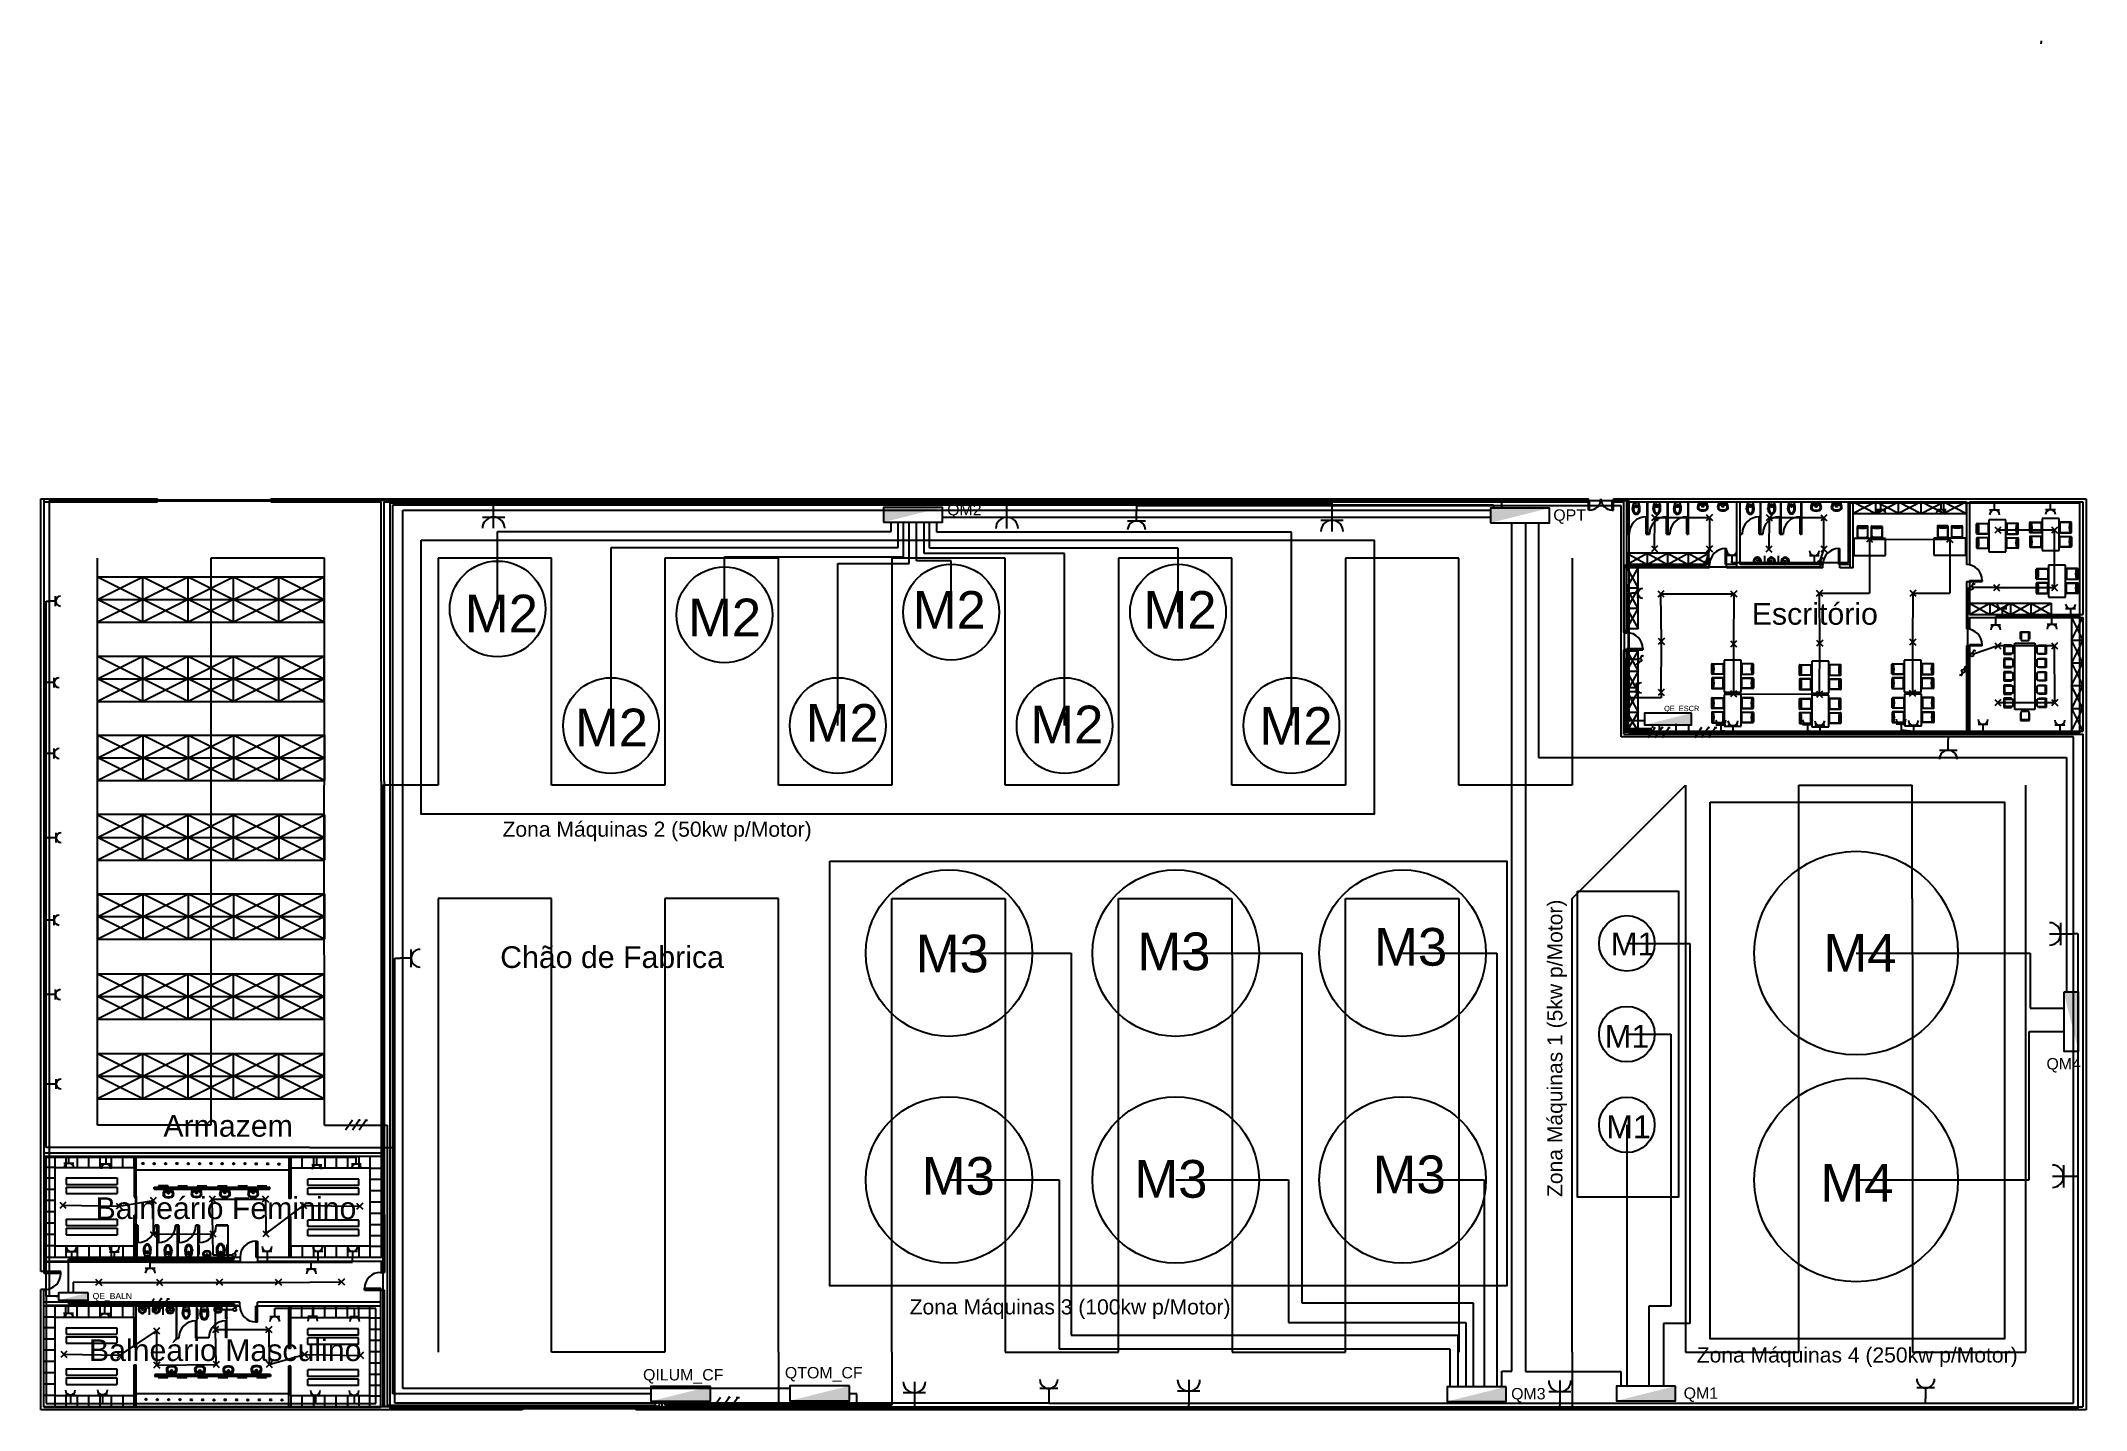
# Model space of a CAD drawing. Header units: millimetres. Extents: x 1250 to 123363, y -1319 to 61624.
# Drawn here: x 1250 to 91430, y 1253 to 61624 of the extents above; entities that cross this region are included whole.
import ezdxf

# ---------------------------------------------------------------- set-up
doc = ezdxf.new("R2010")
doc.units = ezdxf.units.MM
for name, color, linetype in [('Iluminacao', 50, 'Continuous'), ('Iluminação', 50, 'Continuous'), ('Motores', 7, 'Continuous'), ('NomeDivisoes', 7, 'Continuous'), ('Planta', 7, 'Continuous'), ('Tomadas', 10, 'Continuous')]:
    doc.layers.add(name, color=color, linetype=linetype)
doc.layers.get('0').off()
doc.styles.get("Standard").update_dxf_attribs({"font": 'arial.ttf'})

msp = doc.modelspace()

# ---------------------------------------------------------------- texts
at = {"layer": 'Iluminacao', "attachment_point": 1}
for s, width, gutter_width, insert, char_height in [('\\pxr18.6819;QE_ESCR', 1770.66, 1162, (72822, 32304), 232.47), ('\\pxr18.6819;QE_BALN', 2048.84, 1345, (3530, 6416), 269), ('\\pxr18.6819;QILUM_CF', 3823.81, 2510, (27800, 3062), 502.04)]:
    msp.add_mtext_dynamic_manual_height_columns(s, width=width, gutter_width=gutter_width, heights=[0], dxfattribs=dict(at, insert=insert, char_height=char_height))
at = {"layer": 'Motores', "attachment_point": 1}
for s, width, gutter_width, insert, char_height in [('\\pxr18.6819;QM2', 3823.81, 2510, (41209, 41205), 502.04), ('\\pxr18.6819;QPT', 3823.81, 2510, (67937, 40969), 502.04), ('M2', 3058.44, 8310, (19942, 37205), 1662.1), ('M2', 3058.44, 8310, (29782, 37032), 1662.1), ('M2', 3058.44, 8310, (39689, 37364), 1662.1), ('M2', 3058.44, 8310, (49862, 37364), 1662.1), ('M2', 3058.44, 8310, (24796, 32181), 1662.1), ('M2', 3058.44, 8310, (34968, 32381), 1662.1), ('M2', 3058.44, 8310, (44875, 32314), 1662.1), ('M2', 3058.44, 8310, (54981, 32248), 1662.1), ('Zona Máquinas 2 (50kw p/Motor)', 16415.77, 3325, (21604, 27199), 665.09), ('M3', 3058.44, 8310, (39822, 22215), 1662.1), ('M3', 3058.44, 8310, (49596, 22311), 1662.1), ('M3', 3058.44, 8310, (60034, 22510), 1662.1), ('M1', 1860.35, 5055, (70473, 22310), 1011), ('M4', 3058.44, 8310, (79848, 22245), 1662.1), ('M1', 1860.35, 5055, (70207, 18239), 1011), ('\\pxr18.6819;QM4', 3823.81, 2510, (89682, 16775), 502.04), ('M1', 1860.35, 5055, (70273, 14253), 1011), ('M3', 3058.44, 8310, (40088, 12411), 1662.1), ('M3', 3058.44, 8310, (49463, 12279), 1662.1), ('M3', 3058.44, 8310, (59968, 12478), 1662.1), ('M4', 3058.44, 8310, (79715, 12109), 1662.1), ('Zona Máquinas 3 (100kw p/Motor)', 16415.77, 3325, (39556, 6137), 665.09), ('Zona Máquinas 4 (250kw p/Motor)', 16415.77, 3325, (74263, 4016), 665.09), ('\\pxr18.6819;QM3', 3823.81, 2510, (66078, 2227), 502.04), ('\\pxr18.6819;QM1', 3823.81, 2510, (73684, 2252), 502.04)]:
    msp.add_mtext_dynamic_manual_height_columns(s, width=width, gutter_width=gutter_width, heights=[0], dxfattribs=dict(at, insert=insert, char_height=char_height))
at = {"layer": 'Motores', "insert": (67673, 10647), "char_height": 665.09, "attachment_point": 1, "rotation": 90}
msp.add_mtext_dynamic_manual_height_columns('Zona Máquinas 1 (5kw p/Motor)', width=16415.77, gutter_width=3325, heights=[0], dxfattribs=at)
at = {"layer": 'NomeDivisoes'}
for s, height, p in [('Escritório', 955.5, (76688, 35883)), ('Chão de Fabrica', 955.51, (21501, 20748)), ('Armazem', 955.5, (6650, 13308)), ('Balneário Feminino', 955.51, (3661, 9679)), ('Balneário Masculino', 955.51, (3367, 3416))]:
    msp.add_text(s, height=height, dxfattribs=at).set_placement(p)
at = {"layer": 'Planta', "insert": (77473, 36713), "char_height": 2.5, "attachment_point": 1}
msp.add_mtext_dynamic_manual_height_columns('Escritório', width=9974.02, gutter_width=12.5, heights=[0], dxfattribs=at)
at = {"layer": 'Tomadas', "attachment_point": 1}
for s, width, gutter_width, insert, char_height in [('\\pxr18.6819;QE_ESCR', 1770.66, 1162, (72824, 32306), 232.47), ('\\pxr18.6819;QE_BALN', 2048.84, 1345, (3533, 6418), 269), ('\\pxr18.6819;QTOM_CF', 3823.81, 2510, (34055, 3153), 502.04)]:
    msp.add_mtext_dynamic_manual_height_columns(s, width=width, gutter_width=gutter_width, heights=[0], dxfattribs=dict(at, insert=insert, char_height=char_height))

# ---------------------------------------------------------------- blocks, each defined once
blk = doc.blocks.new('A$C317801B0')
for p, q in [((0.05, 0.31), (0.16, 0.31)), ((0.167, 0.3), (0.167, 0.291)), ((0.167, 0.251), (0.167, 0.24)), ((0.173, 0.3), (0.173, 0.292)), ((0.173, 0.251), (0.173, 0.24)), ((0.181, 0.31), (0.29, 0.31))]:
    blk.add_line(p, q)
for centre, radius in [((0.17, 0.271), 0.0203), ((0.17, 0.154), 0.0203), ((0.17, 0.154), 0.0143), ((0.17, 0.31), 0.0103), ((0.17, 0.271), 0.0103)]:
    blk.add_circle(centre, radius)
for centre, radius, start, end in [((0.184, 0.183), 0.184, 136.51674, 265.29297), ((0.179, 0.008), 0.232, 91.60377, 139.73716), ((0.179, 0.008), 0.302, 93.56524, 122.03941), ((0.184, 0.183), 0.144, 175.68344, 265.29297), ((0.157, 0.183), 0.144, 274.70703, 5.52965), ((0.17, 0.02), 0.02, 265.29297, 274.70703), ((0.157, 0.183), 0.184, 274.70703, 43.48326), ((0.166, 0.008), 0.232, 41.68292, 88.39623), ((0.166, 0.009), 0.301, 59.19826, 87.25301)]:
    blk.add_arc(centre, radius, start, end)
blk = doc.blocks.new('A$C76793912')
for p, q in [((-400, 0), (-400, -1500)), ((400, 0), (-400, 0)), ((-400, 0), (-400, -1500)), ((400, 0), (-400, 0)), ((400, -1500), (400, 0)), ((400, -1500), (400, 0)), ((-979, -645), (-979, -185)), ((-979, -645), (-979, -185)), ((-979, -855), (-979, -1315)), ((-979, -855), (-979, -1315)), ((-959, -165), (-449, -165)), ((-959, -165), (-449, -165)), ((-449, -665), (-959, -665)), ((-449, -665), (-959, -665)), ((-449, -835), (-959, -835)), ((-449, -835), (-959, -835)), ((-901, -175), (-449, -175)), ((-901, -175), (-449, -175)), ((-449, -655), (-901, -655)), ((-449, -655), (-901, -655)), ((-449, -845), (-901, -845)), ((-449, -845), (-901, -845)), ((-439, -185), (-439, -645)), ((-439, -185), (-439, -645)), ((-439, -1315), (-439, -855)), ((-439, -1315), (-439, -855)), ((-429, -185), (-429, -645)), ((-429, -185), (-429, -645)), ((-429, -1315), (-429, -855)), ((-429, -1315), (-429, -855)), ((429, -185), (429, -645)), ((429, -185), (429, -645)), ((429, -1315), (429, -855)), ((429, -1315), (429, -855)), ((439, -185), (439, -645)), ((439, -185), (439, -645)), ((439, -1315), (439, -855)), ((439, -1315), (439, -855)), ((959, -165), (449, -165)), ((959, -165), (449, -165)), ((901, -175), (449, -175)), ((901, -175), (449, -175)), ((449, -655), (901, -655)), ((449, -655), (901, -655)), ((449, -665), (959, -665)), ((449, -665), (959, -665)), ((449, -835), (959, -835)), ((449, -835), (959, -835)), ((449, -845), (901, -845)), ((449, -845), (901, -845)), ((979, -645), (979, -185)), ((979, -645), (979, -185)), ((979, -855), (979, -1315)), ((979, -855), (979, -1315)), ((-959, -1335), (-449, -1335)), ((-959, -1335), (-449, -1335)), ((-901, -1325), (-449, -1325)), ((-901, -1325), (-449, -1325)), ((-400, -1500), (400, -1500)), ((-400, -1500), (400, -1500)), ((901, -1325), (449, -1325)), ((901, -1325), (449, -1325)), ((959, -1335), (449, -1335)), ((959, -1335), (449, -1335))]:
    blk.add_line(p, q)
for centre, radius, start, end in [((-959, -185), 20, 90, 180), ((-959, -185), 20, 90, 180), ((-959, -645), 20, 180, 270), ((-959, -645), 20, 180, 270), ((-959, -855), 20, 90, 180), ((-959, -855), 20, 90, 180), ((-2903, -414), 2002, 353.41519, 6.58481), ((-2903, -414), 2002, 353.41519, 6.58481), ((-2903, -1086), 2002, 353.41519, 6.58481), ((-2903, -1086), 2002, 353.41519, 6.58481), ((-2029, -415), 1154, 347.48739, 12.51261), ((-2029, -415), 1154, 347.48739, 12.51261), ((-2029, -1085), 1154, 347.48739, 12.51261), ((-2029, -1085), 1154, 347.48739, 12.51261), ((-449, -185), 20, 0, 90), ((-449, -185), 20, 0, 90), ((-449, -185), 10, 0, 90), ((-449, -185), 10, 0, 90), ((-449, -645), 20, 270, 0), ((-449, -645), 10, 270, 0), ((-449, -645), 20, 270, 0), ((-449, -645), 10, 270, 0), ((-449, -855), 20, 0, 90), ((-449, -855), 20, 0, 90), ((-449, -855), 10, 0, 90), ((-449, -855), 10, 0, 90), ((449, -185), 20, 90, 180), ((449, -185), 20, 90, 180), ((449, -645), 20, 180, 270), ((449, -645), 20, 180, 270), ((449, -855), 20, 90, 180), ((449, -855), 20, 90, 180), ((449, -185), 10, 90, 180), ((449, -185), 10, 90, 180), ((449, -645), 10, 180, 270), ((449, -645), 10, 180, 270), ((449, -855), 10, 90, 180), ((449, -855), 10, 90, 180), ((2029, -415), 1154, 167.48739, 192.51261), ((2029, -415), 1154, 167.48739, 192.51261), ((2029, -1085), 1154, 167.48739, 192.51261), ((2029, -1085), 1154, 167.48739, 192.51261), ((2903, -414), 2002, 173.41519, 186.58481), ((2903, -414), 2002, 173.41519, 186.58481), ((2903, -1086), 2002, 173.41519, 186.58481), ((2903, -1086), 2002, 173.41519, 186.58481), ((959, -185), 20, 0, 90), ((959, -185), 20, 0, 90), ((959, -645), 20, 270, 0), ((959, -645), 20, 270, 0), ((959, -855), 20, 0, 90), ((959, -855), 20, 0, 90), ((-959, -1315), 20, 180, 270), ((-959, -1315), 20, 180, 270), ((-449, -1315), 20, 270, 0), ((-449, -1315), 10, 270, 0), ((-449, -1315), 20, 270, 0), ((-449, -1315), 10, 270, 0), ((449, -1315), 20, 180, 270), ((449, -1315), 20, 180, 270), ((449, -1315), 10, 180, 270), ((449, -1315), 10, 180, 270), ((959, -1315), 20, 270, 0), ((959, -1315), 20, 270, 0)]:
    blk.add_arc(centre, radius, start, end)
blk = doc.blocks.new('A$C66E86688')
for p, q in [((0.81, 2.1), (0.81, 2.55)), ((0.81, 2.55), (1.36, 2.55)), ((0.86, 2.5), (0.86, 2)), ((1.31, 2.5), (0.86, 2.5)), ((1.31, 2), (1.31, 2.5)), ((1.36, 2.55), (1.36, 2.1)), ((1.61, 2.55), (2.16, 2.55)), ((1.61, 2.1), (1.61, 2.55)), ((2.11, 2.5), (1.66, 2.5)), ((1.66, 2.5), (1.66, 2)), ((2.11, 2), (2.11, 2.5)), ((2.16, 2.55), (2.16, 2.1)), ((2.41, 2.1), (2.41, 2.55)), ((2.41, 2.55), (2.96, 2.55)), ((2.46, 2.5), (2.46, 2)), ((2.91, 2.5), (2.46, 2.5)), ((2.91, 2), (2.91, 2.5)), ((2.96, 2.55), (2.96, 2.1)), ((3.21, 2.55), (3.76, 2.55)), ((3.21, 2.1), (3.21, 2.55)), ((3.26, 2.5), (3.26, 2)), ((3.71, 2.5), (3.26, 2.5)), ((3.71, 2), (3.71, 2.5)), ((3.76, 2.55), (3.76, 2.1)), ((4.01, 2.1), (4.01, 2.55)), ((4.01, 2.1), (4.01, 2.55)), ((4.01, 2.55), (4.56, 2.55)), ((4.01, 2.55), (4.56, 2.55)), ((4.06, 2.5), (4.06, 2)), ((4.06, 2.5), (4.06, 2)), ((4.51, 2.5), (4.06, 2.5)), ((4.51, 2.5), (4.06, 2.5)), ((4.51, 2), (4.51, 2.5)), ((4.51, 2), (4.51, 2.5)), ((4.56, 2.55), (4.56, 2.1)), ((4.56, 2.55), (4.56, 2.1)), ((0, 1.54), (0.45, 1.54)), ((0, 0.99), (0, 1.54)), ((0.55, 1.49), (0.05, 1.49)), ((0.05, 1.49), (0.05, 1.04)), ((0.45, 1.54), (0.45, 1.49)), ((0.55, 1.49), (0.55, 1.04)), ((0.69, 1.86), (4.69, 1.86)), ((0.69, 0.66), (0.69, 1.86)), ((0.86, 2.1), (0.81, 2.1)), ((1.31, 2), (0.86, 2)), ((1.36, 2.1), (1.31, 2.1)), ((1.66, 2.1), (1.61, 2.1)), ((2.11, 2), (1.66, 2)), ((2.16, 2.1), (2.11, 2.1)), ((2.46, 2.1), (2.41, 2.1)), ((2.91, 2), (2.46, 2)), ((2.96, 2.1), (2.91, 2.1)), ((3.26, 2.1), (3.21, 2.1)), ((3.71, 2), (3.26, 2)), ((3.76, 2.1), (3.71, 2.1)), ((4.06, 2.1), (4.01, 2.1)), ((4.06, 2.1), (4.01, 2.1)), ((4.51, 2), (4.06, 2)), ((4.51, 2), (4.06, 2)), ((4.56, 2.1), (4.51, 2.1)), ((4.56, 2.1), (4.51, 2.1)), ((4.69, 1.86), (4.69, 0.66)), ((4.8, 1.49), (4.8, 1.04)), ((4.8, 1.49), (4.8, 1.04)), ((4.8, 1.49), (5.3, 1.49)), ((4.8, 1.49), (5.3, 1.49)), ((4.9, 1.54), (4.9, 1.49)), ((5.35, 1.54), (4.9, 1.54)), ((5.35, 1.54), (4.9, 1.54)), ((4.9, 1.54), (4.9, 1.49)), ((5.3, 1.49), (5.3, 1.04)), ((5.3, 1.49), (5.3, 1.04)), ((5.35, 0.99), (5.35, 1.54)), ((5.35, 0.99), (5.35, 1.54)), ((0.45, 0.99), (0, 0.99)), ((0.05, 1.04), (0.55, 1.04)), ((0.45, 1.04), (0.45, 0.99)), ((4.69, 0.66), (0.69, 0.66)), ((0.81, 0.45), (0.81, 0)), ((0.86, 0.45), (0.81, 0.45)), ((0.81, 0), (1.36, 0)), ((0.86, 0.05), (0.86, 0.55)), ((1.31, 0.55), (0.86, 0.55)), ((1.31, 0.05), (0.86, 0.05)), ((1.31, 0.55), (1.31, 0.05)), ((1.36, 0.45), (1.31, 0.45)), ((1.36, 0), (1.36, 0.45)), ((1.61, 0.45), (1.61, 0)), ((1.66, 0.45), (1.61, 0.45)), ((1.61, 0), (2.16, 0)), ((2.11, 0.55), (1.66, 0.55)), ((1.66, 0.05), (1.66, 0.55)), ((2.11, 0.05), (1.66, 0.05)), ((2.11, 0.55), (2.11, 0.05)), ((2.16, 0.45), (2.11, 0.45)), ((2.16, 0), (2.16, 0.45)), ((2.41, 0.45), (2.41, 0)), ((2.46, 0.45), (2.41, 0.45)), ((2.41, 0), (2.96, 0)), ((2.46, 0.05), (2.46, 0.55)), ((2.91, 0.55), (2.46, 0.55)), ((2.91, 0.05), (2.46, 0.05)), ((2.91, 0.55), (2.91, 0.05)), ((2.96, 0.45), (2.91, 0.45)), ((2.96, 0), (2.96, 0.45)), ((3.21, 0.45), (3.21, 0)), ((3.26, 0.45), (3.21, 0.45)), ((3.21, 0), (3.76, 0)), ((3.26, 0.05), (3.26, 0.55)), ((3.71, 0.55), (3.26, 0.55)), ((3.71, 0.05), (3.26, 0.05)), ((3.71, 0.55), (3.71, 0.05)), ((3.76, 0.45), (3.71, 0.45)), ((3.76, 0), (3.76, 0.45)), ((4.01, 0.45), (4.01, 0)), ((4.06, 0.45), (4.01, 0.45)), ((4.01, 0), (4.56, 0)), ((4.06, 0.05), (4.06, 0.55)), ((4.51, 0.55), (4.06, 0.55)), ((4.51, 0.05), (4.06, 0.05)), ((4.51, 0.55), (4.51, 0.05)), ((4.56, 0.45), (4.51, 0.45)), ((4.56, 0), (4.56, 0.45)), ((5.3, 1.04), (4.8, 1.04)), ((5.3, 1.04), (4.8, 1.04)), ((4.9, 1.04), (4.9, 0.99)), ((4.9, 1.04), (4.9, 0.99)), ((4.9, 0.99), (5.35, 0.99)), ((4.9, 0.99), (5.35, 0.99))]:
    blk.add_line(p, q)
blk = doc.blocks.new('3')
at = {"layer": 'Iluminação', "ltscale": 10}
h = blk.add_hatch(color=3, dxfattribs=at)
h.dxf.hatch_style = 1
h.paths.add_polyline_path([(0.03, 0.048, 1), (0.036, 0.048, 1)])
at = {"layer": 'Iluminação', "color": 3}
for p, q in [((-0.033, 0.048), (-0.099, -0.048)), ((0.033, 0.048), (-0.033, -0.048)), ((0.099, 0.048), (0.033, -0.048))]:
    blk.add_line(p, q, dxfattribs=at)
at = {"layer": 'Iluminação', "color": 3, "ltscale": 10}
for p, q in [((0.086, 0.048), (0.098, 0.048)), ((0.099, 0.048), (0.111, 0.048))]:
    blk.add_line(p, q, dxfattribs=at)
blk.add_circle((0.033, 0.048), 0.00315, dxfattribs=at)

# ---------------------------------------------------------------- linework, layer by layer
at = {"layer": 'Iluminacao', "color": 2, "true_color": 0xf1eb1f}
for p, q in [((72270, 40743), (72540, 40472)), ((72540, 40739), (72270, 40468)), ((72397, 39227), (72407, 40605)), ((72407, 40605), (74819, 40605)), ((74683, 40741), (74953, 40471)), ((74953, 40737), (74683, 40466)), ((74819, 40605), (74819, 39227)), ((77318, 40735), (77588, 40464)), ((77588, 40731), (77318, 40460)), ((77455, 40597), (77445, 39218)), ((79868, 40596), (77455, 40597)), ((79731, 40733), (80001, 40463)), ((80001, 40729), (79731, 40458)), ((79868, 39217), (79868, 40596)), ((81748, 39798), (82019, 39527)), ((82019, 39794), (81748, 39523)), ((85280, 39779), (85551, 39508)), ((85551, 39775), (85280, 39504)), ((87405, 40191), (87676, 39920)), ((87676, 40187), (87405, 39916)), ((90042, 40054), (87542, 40054)), ((89905, 40191), (90176, 39920)), ((90176, 40187), (89905, 39916)), ((90043, 37516), (90042, 40054)), ((72260, 39364), (72530, 39093)), ((72530, 39360), (72260, 39089)), ((74820, 39225), (74676, 38684)), ((74683, 39362), (74953, 39092)), ((74953, 39359), (74683, 39088)), ((77308, 39356), (77578, 39085)), ((77578, 39352), (77308, 39081)), ((79868, 39217), (79688, 38709)), ((79731, 39354), (80001, 39084)), ((80001, 39350), (79731, 39080)), ((81886, 39661), (81886, 37270)), ((81886, 39661), (85418, 39641)), ((85418, 39641), (85418, 37270)), ((71041, 38411), (71041, 38511)), ((71041, 38511), (71141, 38511)), ((71141, 38411), (71041, 38411)), ((71061, 38411), (71061, 31156)), ((71141, 38511), (71141, 38411)), ((71141, 38487), (74675, 38487)), ((71141, 38433), (79725, 38433)), ((74675, 38487), (74675, 38536)), ((79725, 38433), (79725, 38568)), ((72544, 37378), (72815, 37107)), ((72815, 37374), (72544, 37103)), ((72682, 37240), (75895, 37244)), ((72701, 35150), (72682, 37240)), ((75758, 37381), (76029, 37110)), ((76029, 37377), (75758, 37106)), ((75895, 37244), (75885, 35036)), ((79530, 37407), (79801, 37136)), ((79801, 37403), (79530, 37132)), ((79683, 35070), (79668, 37270)), ((79668, 37270), (81886, 37270)), ((83654, 37407), (83924, 37137)), ((83924, 37403), (83654, 37132)), ((83791, 37270), (83782, 35117)), ((83791, 37270), (85418, 37270)), ((86220, 34593), (86220, 37498)), ((86220, 37498), (86290, 37497)), ((87484, 37516), (86438, 37516)), ((87346, 37654), (87617, 37383)), ((87617, 37650), (87347, 37379)), ((87484, 37516), (90045, 37518)), ((89905, 37653), (90176, 37383)), ((90176, 37649), (89906, 37379)), ((71040, 35530), (71040, 35630)), ((71040, 35630), (71140, 35630)), ((71140, 35530), (71040, 35530)), ((71140, 35630), (71140, 35530)), ((72563, 35287), (72834, 35017)), ((72834, 35283), (72563, 35012)), ((75746, 35174), (76017, 34904)), ((79545, 35207), (79816, 34937)), ((79816, 35203), (79545, 34933)), ((83645, 35254), (83916, 34984)), ((83916, 35250), (83645, 34979)), ((71679, 34342), (71116, 34342)), ((71116, 34342), (71116, 31236)), ((72692, 32899), (72701, 35150)), ((76017, 35170), (75747, 34899)), ((75885, 35039), (75881, 32838)), ((79677, 32817), (79683, 35070)), ((83777, 35112), (83770, 32858)), ((86171, 34492), (86171, 34592)), ((86171, 34592), (86271, 34592)), ((86271, 34492), (86171, 34492)), ((86240, 31150), (86240, 34493)), ((86270, 34543), (86321, 34543)), ((86271, 34592), (86271, 34492)), ((87542, 34945), (86460, 34581)), ((87405, 35082), (87676, 34812)), ((87676, 35078), (87405, 34808)), ((90042, 34945), (87542, 34945)), ((89905, 35082), (90176, 34812)), ((90176, 35078), (89905, 34808)), ((90045, 32445), (90042, 34945)), ((86186, 33827), (86093, 33827)), ((86186, 31070), (86186, 33827)), ((72692, 32653), (71155, 32653)), ((71155, 32653), (71155, 31299)), ((72554, 33036), (72825, 32766)), ((72825, 33033), (72554, 32762)), ((72692, 32899), (72692, 32653)), ((75744, 32976), (76015, 32705)), ((76015, 32972), (75744, 32701)), ((75881, 32838), (79677, 32817)), ((79536, 32951), (79807, 32680)), ((79807, 32947), (79536, 32676)), ((83632, 32995), (83903, 32725)), ((83903, 32991), (83632, 32721)), ((87405, 32582), (87676, 32312)), ((87676, 32578), (87405, 32308)), ((89907, 32582), (90178, 32312)), ((90178, 32578), (89907, 32308)), ((87542, 32445), (90045, 32445)), ((71061, 31156), (72618, 31160)), ((71116, 31236), (72285, 31233)), ((71155, 31299), (72285, 31299)), ((72333, 31319), (72333, 31463)), ((72335, 31219), (72335, 31087)), ((72335, 31087), (72335, 31070)), ((72335, 31070), (86186, 31070)), ((72618, 31160), (72618, 31464)), ((73348, 31150), (73348, 31511)), ((73348, 31150), (86240, 31150)), ((38769, 18810, -163), (38767, 23811, -163)), ((38767, 23811, -163), (43766, 23811, -163)), ((43766, 23811, -163), (43768, 18810, -163)), ((48770, 18811, -163), (48769, 23812, -148)), ((48769, 23812, -148), (53768, 23811, -148)), ((53768, 23811, -148), (53770, 18810, -163)), ((58768, 23811, -163), (63768, 23813, -163)), ((58769, 18810, -163), (58768, 23811, -163)), ((63768, 23813, -163), (63770, 18812, -163)), ((3750, 18743, -163), (3750, 18815, -163)), ((38768, 13809, -163), (38769, 18810, -163)), ((43768, 18810, -163), (43768, 13809, -163)), ((48770, 13810, -163), (48770, 18811, -163)), ((53770, 18810, -163), (53770, 13809, -163)), ((58769, 13809, -163), (58769, 18810, -163)), ((63770, 18812, -163), (63770, 13811, -163)), ((38768, 8810, -163), (38768, 13809, -163)), ((43768, 13809, -163), (43767, 8810, -163)), ((48770, 8811, -163), (48770, 13810, -163)), ((53770, 13809, -163), (53770, 8811, -163)), ((58769, 8811, -163), (58769, 13809, -163)), ((63770, 13811, -163), (63769, 8812, -163)), ((2083, 10422), (2353, 10151)), ((2353, 10418), (2083, 10147)), ((2220, 10284), (4699, 10244)), ((4562, 10381), (4832, 10111)), ((4832, 10377), (4562, 10106)), ((4699, 10244), (6198, 10498)), ((6061, 10635), (6332, 10365)), ((6332, 10631), (6061, 10360)), ((6198, 10498), (6198, 8984)), ((8668, 10696), (8939, 10425)), ((8939, 10692), (8668, 10421)), ((8834, 9023), (8805, 10558)), ((8805, 10558), (11147, 10558)), ((11011, 10694), (11282, 10423)), ((11282, 10690), (11011, 10419)), ((11147, 10558), (11169, 9023)), ((11169, 9023), (12826, 10279)), ((12688, 10417), (12959, 10146)), ((12959, 10413), (12689, 10142)), ((12826, 10279), (15305, 10239)), ((15167, 10376), (15438, 10106)), ((15438, 10372), (15168, 10101)), ((6070, 9131), (6341, 8860)), ((6341, 9127), (6071, 8856)), ((6198, 9003), (8834, 9023)), ((8697, 9160), (8968, 8890)), ((8968, 9156), (8697, 8885)), ((8840, 8089), (8834, 9023)), ((11032, 9160), (11302, 8890)), ((11302, 9157), (11032, 8886)), ((38768, 3810, -163), (38768, 8810, -163)), ((43767, 8810, -163), (43767, 3810, -163)), ((48770, 3810, -163), (48770, 8811, -163)), ((53770, 8811, -163), (53770, 3810, -163)), ((58769, 3810, -163), (58769, 8811, -163)), ((63769, 8812, -163), (63769, 3812, -163)), ((2467, 6427), (2467, 7908)), ((2467, 7908), (9775, 7908)), ((9693, 8089), (8840, 8089)), ((9775, 7908), (9775, 8001)), ((3798, 6885), (2679, 6889)), ((2679, 6889), (2679, 6427)), ((3660, 7023), (3931, 6752)), ((3931, 7019), (3661, 6748)), ((3798, 6885), (6480, 6885)), ((6342, 7023), (6613, 6752)), ((6613, 7019), (6342, 6748)), ((6480, 6885), (9111, 6885)), ((8984, 7033), (9254, 6762)), ((9254, 7029), (8984, 6758)), ((9111, 6885), (11732, 6885)), ((11585, 7033), (11856, 6762)), ((11856, 7029), (11585, 6758)), ((11732, 6885), (14496, 6906)), ((14359, 7043), (14630, 6772)), ((14630, 7039), (14359, 6768)), ((2470, 6099), (2470, 5940)), ((2470, 5940), (9793, 5940)), ((8954, 4804), (8954, 5681)), ((8954, 5681), (9723, 5681)), ((9793, 5940), (9793, 5760)), ((4738, 3672), (6347, 4743)), ((6209, 4881), (6480, 4610)), ((6480, 4877), (6210, 4606)), ((6347, 4743), (6347, 3230)), ((8816, 4941), (9087, 4670)), ((9087, 4937), (8816, 4666)), ((8983, 3268), (8954, 4804)), ((8954, 4804), (11295, 4804)), ((11159, 4939), (11430, 4669)), ((11430, 4935), (11160, 4665)), ((11295, 4804), (11317, 3269)), ((2122, 3849), (2392, 3579)), ((2392, 3845), (2122, 3575)), ((2259, 3712), (4738, 3672)), ((4601, 3809), (4871, 3538)), ((4871, 3805), (4601, 3534)), ((11317, 3269), (12865, 3707)), ((12727, 3844), (12998, 3574)), ((12998, 3840), (12728, 3570)), ((12865, 3707), (15344, 3667)), ((15206, 3804), (15477, 3533)), ((15477, 3800), (15207, 3529)), ((38768, 3810, -148), (38768, 1472, -148)), ((43767, 3810, -163), (48770, 3810, -163)), ((53770, 3810, -163), (58769, 3810, -163)), ((6219, 3376), (6489, 3106)), ((6489, 3372), (6219, 3102)), ((6347, 3230), (8983, 3268)), ((8845, 3406), (9116, 3135)), ((9116, 3402), (8845, 3131)), ((11180, 3406), (11451, 3135)), ((11451, 3402), (11180, 3131)), ((28757, 1472, -148), (28757, 1644, -148)), ((38768, 1472, -148), (28757, 1472, -148))]:
    msp.add_line(p, q, dxfattribs=at)
at = {"layer": 'Iluminacao', "color": 6}
for p, q in [((3749, 33816, -163), (3749, 38816, -163)), ((13748, 38816, -163), (8749, 38816, -163)), ((8749, 38816, -163), (8749, 33815, -163)), ((13748, 33815, -163), (13748, 38816, -163)), ((3748, 23816, -163), (3749, 33816, -163)), ((8749, 33815, -163), (8748, 28817, -163)), ((13747, 23816, -163), (13748, 33815, -163)), ((8748, 28817, -163), (8748, 23816, -163)), ((3750, 18815, -163), (3748, 23816, -163)), ((8748, 23816, -163), (8750, 18815, -163)), ((13749, 18815, -163), (13747, 23816, -163)), ((3750, 13814, -163), (3750, 18743, -163)), ((8750, 18815, -163), (8750, 13814, -163)), ((13749, 13814, -148), (13749, 18815, -163)), ((8750, 13814, -163), (3750, 13814, -163)), ((13749, 13814, -148), (16524, 13814, -148)), ((16524, 13814, -148), (16524, 1466, -148)), ((16524, 1466, -148), (28344, 1466, -148)), ((28344, 1466, -148), (28344, 1643, -148))]:
    msp.add_line(p, q, dxfattribs=at)
at = {"layer": 'Iluminacao', "color": 30, "true_color": 0xf8991e}
for p, q in [((23768, 38810, -163), (18768, 38810, -163)), ((18768, 38810, -163), (18768, 33810, -163)), ((23768, 33809, -163), (23768, 38810, -163)), ((33768, 38811, -163), (28767, 38810, -163)), ((28767, 38810, -163), (28767, 33809, -163)), ((33768, 33811, -163), (33768, 38811, -163)), ((43767, 38811, -163), (38767, 38811, -163)), ((38767, 38811, -163), (38767, 33810, -163)), ((43767, 33810, -163), (43767, 38811, -163)), ((53769, 38811, -163), (48769, 38812, -163)), ((48769, 38812, -163), (48769, 33811, -163)), ((53769, 33810, -163), (53769, 38811, -163)), ((63769, 38813, -163), (58768, 38811, -163)), ((58768, 38811, -163), (58768, 33811, -163)), ((63769, 33812, -163), (63769, 38813, -163)), ((68768, 38812, -148), (68768, 33811, -148)), ((18768, 33810, -163), (18768, 28811, -163)), ((23767, 28811, -163), (23768, 33809, -163)), ((28767, 33809, -163), (28767, 28811, -163)), ((33767, 28812, -163), (33768, 33811, -163)), ((38767, 33810, -163), (38767, 28812, -163)), ((43766, 28812, -163), (43767, 33810, -163)), ((48769, 33811, -163), (48769, 28812, -163)), ((53769, 28812, -163), (53769, 33810, -163)), ((58768, 33811, -163), (58768, 28812, -163)), ((63768, 28813, -148), (63769, 33812, -163)), ((68768, 33811, -148), (68768, 28813, -163)), ((18768, 28811, -148), (16320, 28811, -148)), ((16320, 28811, -148), (16320, 1429, -148)), ((28767, 28811, -163), (23767, 28811, -163)), ((38767, 28812, -163), (33767, 28812, -163)), ((48769, 28812, -163), (43766, 28812, -163)), ((58768, 28812, -163), (53769, 28812, -163)), ((68768, 28813, -163), (63768, 28813, -148)), ((16320, 1429, -148), (28523, 1429, -148)), ((28523, 1429, -148), (28523, 1640, -148))]:
    msp.add_line(p, q, dxfattribs=at)
at = {"layer": 'Iluminacao', "color": 3}
for p, q in [((68768, 23812, -163), (73767, 28813, -163)), ((73767, 28813, -163), (73767, 23812, -163)), ((78768, 28811, -163), (83768, 28810, -163)), ((78768, 23810, -163), (78768, 28811, -163)), ((83768, 23809, -163), (83768, 28810, -163)), ((88767, 23810, -163), (88767, 28810, -163)), ((68770, 18811, -163), (68768, 23812, -163)), ((73767, 23812, -163), (73769, 18811, -163)), ((78770, 18809, -163), (78768, 23810, -163)), ((83768, 23809, -163), (83770, 18808, -163)), ((88769, 18808, -163), (88767, 23810, -163)), ((68770, 13810, -163), (68770, 18811, -163)), ((73769, 18811, -163), (73769, 13810, -163)), ((78770, 13808, -163), (78770, 18809, -163)), ((83770, 18808, -163), (83770, 13808, -163)), ((88769, 13808, -163), (88769, 18808, -163)), ((68769, 8812, -148), (68770, 13810, -163)), ((73769, 13810, -163), (73768, 8812, -163)), ((78770, 8810, -163), (78770, 13808, -163)), ((83770, 13808, -163), (83769, 8809, -163)), ((88769, 8809, -163), (88769, 13808, -163)), ((68769, 3811, -148), (68769, 8812, -148)), ((73768, 8812, -163), (73768, 3811, -163)), ((78769, 3809, -163), (78770, 8810, -163)), ((83769, 8809, -163), (83769, 3808, -163)), ((88769, 3808, -163), (88769, 8809, -163)), ((68769, 3811, -148), (68769, 1358, -148)), ((73768, 3811, -163), (78769, 3809, -163)), ((83769, 3808, -163), (88769, 3808, -163)), ((28640, 1358, -148), (28640, 1641, -148)), ((68769, 1358, -148), (28640, 1358, -148))]:
    msp.add_line(p, q, dxfattribs=at)
at = {"layer": 'Iluminacao', "color": 4}
for p, q in [((23767, 23810, -163), (18768, 23810, -163)), ((18768, 23810, -163), (18769, 18809, -163)), ((23769, 18809, -163), (23767, 23810, -163)), ((33767, 23811, -163), (28767, 23810, -163)), ((28767, 23810, -163), (28768, 18809, -163)), ((33768, 18810, -163), (33767, 23811, -163)), ((18769, 18809, -163), (18769, 13808, -163)), ((23769, 13808, -163), (23769, 18809, -163)), ((28768, 18809, -163), (28768, 13808, -163)), ((33768, 13809, -163), (33768, 18810, -163)), ((18769, 13808, -163), (18769, 8810, -163)), ((23769, 8809, -163), (23769, 13808, -163)), ((28768, 13808, -163), (28768, 8809, -163)), ((33768, 8811, -163), (33768, 13809, -163)), ((18769, 8810, -163), (18769, 3809, -163)), ((23769, 3809, -163), (23769, 8809, -163)), ((28768, 8809, -163), (28768, 3809, -163)), ((33768, 3810, -163), (33768, 8811, -163)), ((28768, 3809, -163), (23769, 3809, -163)), ((33768, 3810, -148), (33768, 1533, -148)), ((29038, 1533, -148), (29038, 1637, -148)), ((33768, 1533, -148), (29038, 1533, -148))]:
    msp.add_line(p, q, dxfattribs=at)
at = {"layer": 'Iluminacao'}
for points in [[(74710, 38678), (74776, 38811), (74843, 38777)], [(79721, 38701), (79788, 38834), (79854, 38801)], [(86399, 37564), (86465, 37697), (86532, 37664)], [(71787, 34392), (71854, 34524), (71920, 34491)], [(86422, 34620), (86489, 34753), (86555, 34720)], [(71720, 34257), (71653, 34124), (71587, 34158)], [(85983, 33772), (85916, 33639), (85850, 33672)], [(86050, 33906), (86116, 34039), (86183, 34006)], [(9801, 8156), (9868, 8289), (9934, 8256)], [(9831, 5752), (9898, 5885), (9964, 5852)]]:
    msp.add_lwpolyline(points, dxfattribs=at)
at = {"layer": 'Iluminacao', "elevation": 0}
for points in [[(74024, 31980), (71952, 31980), (71952, 31462), (74024, 31462)], [(3334, 6426), (2023, 6426), (2023, 6098), (3334, 6098)]]:
    msp.add_lwpolyline(points, close=True, dxfattribs=at)
at = {"layer": 'Iluminacao', "color": 2, "elevation": 0}
msp.add_lwpolyline([(30768, 2299), (28147, 2299), (28147, 1644), (30768, 1644)], close=True, dxfattribs=at)
at = {"layer": 'Iluminacao'}
for centre in [(74676, 38611), (79688, 38634), (86365, 37497), (71754, 34324), (86396, 34550), (86016, 33839), (9768, 8089), (9798, 5685)]:
    msp.add_circle(centre, 75, dxfattribs=at)
for points in [[(74024, 31980, 0), (74024, 31462, 0), (71952, 31462, 0)], [(3334, 6426, 0), (3334, 6098, 0), (2023, 6098, 0)], [(30768, 2299, 0), (30768, 1644, 0), (28147, 1644, 0)]]:
    msp.add_solid(points, dxfattribs=at)
at = {"layer": 'Iluminação', "color": 6}
for p, q in [((4743, 41366), (1613, 41366)), ((1613, 41366), (1613, 41366)), ((1613, 41366), (1613, 38392)), ((41112, 41366), (4743, 41366)), ((16769, 30288), (16769, 41161)), ((16769, 41161), (52733, 41161)), ((17212, 20029), (17212, 40940)), ((17212, 40940), (34940, 40940)), ((34940, 40940), (65167, 40940)), ((63547, 41366), (41112, 41366)), ((52733, 41161), (65302, 41161)), ((65660, 41366), (63547, 41366)), ((65302, 41161), (65302, 41022)), ((65660, 41366), (65660, 41022)), ((65660, 41366), (71264, 41366)), ((71264, 41366), (71264, 35211)), ((1613, 38392), (1613, 13638)), ((71264, 35211), (71264, 31666)), ((71264, 31666), (71952, 31666, 0)), ((16769, 9411), (16769, 30288)), ((17212, 2206), (17212, 20029)), ((1613, 13638), (1613, 6292)), ((16769, 1971), (16769, 9411)), ((1613, 6292), (2023, 6292)), ((17212, 1971), (16769, 1971)), ((26072, 2206), (17212, 2206)), ((28147, 1971), (17212, 1971)), ((32884, 2206), (26072, 2206)), ((34276, 2206), (32884, 2206))]:
    msp.add_line(p, q, dxfattribs=at)
at = {"layer": 'Motores', "color": 3}
for p in [(89455, 61624), (89455, 61494)]:
    msp.add_line(p, (89455, 61548), dxfattribs=at)
at = {"layer": 'Motores', "color": 6}
for p, q in [((41007, 40617), (65167, 40617)), ((66103, 2966), (66103, 40371)), ((66718, 40371), (66718, 2959)), ((67291, 40371), (67291, 30027)), ((67291, 30027), (90568, 30027)), ((90568, 30027), (90568, 19680)), ((65673, 2966), (66103, 2966)), ((65673, 2283), (65673, 2966)), ((66718, 2959), (70910, 2959)), ((70910, 2959), (70910, 2314))]:
    msp.add_line(p, q, dxfattribs=at)
at = {"layer": 'Motores', "color": 52, "true_color": 0xc8c92d}
for p, q in [((21389, 36578), (21389, 39985)), ((21389, 39985), (38741, 39985)), ((38741, 39985), (38741, 40403)), ((39057, 39285), (39057, 40403)), ((39283, 38879), (39283, 40403)), ((39535, 38582), (39535, 40403)), ((39851, 38697), (39851, 40403)), ((40193, 39022), (40193, 40403)), ((40429, 39254), (40429, 40403)), ((40757, 39964), (40757, 40403)), ((56389, 39964), (40757, 39964)), ((56389, 31433), (56389, 39964)), ((26389, 31433), (26389, 39285)), ((26389, 39285), (39057, 39285)), ((31389, 36315), (31389, 38879)), ((31389, 38879), (39283, 38879)), ((46389, 39022), (40193, 39022)), ((40547, 39254), (40429, 39254)), ((51389, 39254), (40547, 39254)), ((40547, 39254), (40547, 39254)), ((46389, 31433), (46389, 39022)), ((51389, 36433), (51389, 39254)), ((36389, 31433), (36389, 38582)), ((36389, 38582), (39535, 38582)), ((41389, 38697), (39851, 38697)), ((41389, 36433), (41389, 38697))]:
    msp.add_line(p, q, dxfattribs=at)
at = {"layer": 'Motores', "color": 30, "true_color": 0xf8991e}
for p, q in [((71180, 21829), (73963, 21829)), ((73963, 21829), (73963, 5077)), ((71180, 17829), (73114, 17829)), ((73114, 17829), (73114, 5831)), ((71180, 13829), (71180, 2314)), ((73114, 5831), (72143, 5831)), ((72143, 5831), (72143, 2314)), ((73963, 5077), (72802, 5077)), ((72802, 5077), (72802, 2314))]:
    msp.add_line(p, q, dxfattribs=at)
at = {"layer": 'Motores', "color": 85, "true_color": 0x58ba48}
for p, q in [((41290, 21401), (46679, 21401)), ((46679, 21401), (46679, 4562)), ((51290, 21401), (56856, 21401)), ((56856, 21401), (56856, 5984)), ((61290, 21401), (65441, 21401)), ((65441, 21401), (65441, 2283)), ((41290, 11401), (46153, 11401)), ((46153, 11401), (46153, 3955)), ((51290, 11401), (56267, 11401)), ((56267, 11401), (56267, 5121)), ((61290, 11401), (64882, 11401)), ((64882, 11401), (64882, 2283)), ((56856, 5984), (64404, 5984)), ((64404, 5984), (64404, 2283)), ((46679, 4562), (63726, 4562)), ((56267, 5121), (64084, 5121)), ((63726, 4562), (63726, 2283)), ((64084, 5121), (64084, 2283)), ((46153, 3955), (63368, 3955)), ((63368, 3955), (63368, 2283))]:
    msp.add_line(p, q, dxfattribs=at)
at = {"layer": 'Motores', "color": 152, "true_color": 0x2776bb}
for p, q in [((81290, 21401), (88958, 21401)), ((88958, 21401), (88958, 18974)), ((88958, 18974), (90442, 18974)), ((88925, 11401), (88925, 17940)), ((88925, 17940), (90442, 17940)), ((81290, 11401), (88925, 11401))]:
    msp.add_line(p, q, dxfattribs=at)
at = {"layer": 'Motores', "color": 2, "elevation": 0}
for points in [[(38405, 40403), (41007, 40403), (41007, 41054), (38405, 41054)], [(90442, 19680), (90442, 17078), (91092, 17078), (91092, 19680)], [(65857, 2283), (63255, 2283), (63255, 1633), (65857, 1633)], [(73327, 2314), (70725, 2314), (70725, 1664), (73327, 1664)]]:
    msp.add_lwpolyline(points, close=True, dxfattribs=at)
at = {"layer": 'Motores', "color": 6, "elevation": 0}
msp.add_lwpolyline([(65167, 40371), (67769, 40371), (67769, 41022), (65167, 41022)], close=True, dxfattribs=at)
at = {"layer": 'Motores'}
for points in [[(18014, 39615), (60034, 39615), (60034, 27523), (18014, 27523)], [(74861, 28054), (87826, 28054), (87826, 4401), (74861, 4401)], [(36032, 25463), (65885, 25463), (65885, 6727), (36032, 6727)], [(69010, 24134), (73465, 24134), (73465, 10647), (69010, 10647)]]:
    msp.add_lwpolyline(points, close=True, dxfattribs=at)
for centre, radius in [((21389, 36578), 2113), ((31389, 36315), 2113), ((41389, 36433), 2113), ((51389, 36433), 2113), ((26389, 31433), 2113), ((36389, 31433), 2113), ((46389, 31433), 2113), ((56389, 31433), 2113), ((81290, 21401), 4489), ((41290, 21401), 3671), ((51290, 21401), 3671), ((61290, 21401), 3671), ((71180, 21829), 1225), ((71180, 17829), 1225), ((81290, 11401), 4489), ((41290, 11401), 3671), ((51290, 11401), 3671), ((61290, 11401), 3671), ((71180, 13829), 1225)]:
    msp.add_circle(centre, radius, dxfattribs=at)
for points in [[(38405, 40403, 0), (38405, 41054, 0), (41007, 41054, 0)], [(65167, 40371, 0), (65167, 41022, 0), (67769, 41022, 0)], [(90442, 19680, 0), (91092, 19680, 0), (91092, 17078, 0)], [(65857, 2283, 0), (65857, 1633, 0), (63255, 1633, 0)], [(73327, 2314, 0), (73327, 1664, 0), (70725, 1664, 0)]]:
    msp.add_solid(points, dxfattribs=at)
at = {"layer": 'Planta'}
for p, q in [((1250, 7359), (1250, 41433)), ((1250, 41433), (6390, 41433)), ((1390, 7277), (1390, 41433)), ((1390, 41293), (6390, 41293)), ((1390, 41293), (6390, 41293)), ((6390, 41293), (6390, 41433)), ((6390, 41383), (11390, 41383)), ((6390, 41343), (11390, 41343)), ((11390, 41293), (11390, 41433)), ((11390, 41433), (16249, 41433)), ((11390, 41293), (16249, 41293)), ((11390, 41293), (16249, 41293)), ((14249, 41293), (14249, 41293)), ((16249, 41433), (69490, 41433)), ((16249, 28989), (16249, 41293)), ((16389, 28989), (16389, 41293)), ((16389, 41293), (69540, 41293)), ((69490, 40933), (69490, 41433)), ((69540, 40933), (69490, 40933)), ((69540, 40933), (69540, 41293)), ((70540, 40933), (70540, 41293)), ((70540, 41293), (71040, 41293)), ((70540, 40933), (70590, 40933)), ((70590, 41433), (91430, 41433)), ((70590, 40933), (70590, 41433)), ((71040, 35530), (71040, 41433)), ((71180, 35530), (71180, 41293)), ((71180, 41293), (86150, 41293)), ((71200, 39893), (71200, 41293)), ((71430, 40963), (71430, 41008)), ((71438, 40963), (71438, 41008)), ((71494, 41265), (71594, 41265)), ((71499, 41258), (71594, 41258)), ((71693, 41265), (71594, 41265)), ((71688, 41258), (71594, 41258)), ((71680, 41293), (71680, 41293)), ((71750, 40963), (71750, 41008)), ((71758, 40963), (71758, 41008)), ((72030, 39893), (72030, 40643)), ((72030, 40643), (72040, 40643)), ((72040, 39893), (72040, 40643)), ((72080, 39893), (72080, 41293)), ((72100, 39893), (72100, 41293)), ((72342, 40976), (72342, 41021)), ((72349, 40976), (72349, 41021)), ((72406, 41278), (72506, 41278)), ((72411, 41270), (72506, 41270)), ((72605, 41278), (72506, 41278)), ((72600, 41270), (72506, 41270)), ((72662, 40976), (72662, 41021)), ((72670, 40976), (72670, 41021)), ((72930, 39893), (72930, 40643)), ((72930, 40643), (72940, 40643)), ((72940, 39893), (72940, 40643)), ((72980, 39893), (72980, 41293)), ((73000, 39893), (73000, 41293)), ((73247, 40970), (73247, 41015)), ((73255, 40970), (73255, 41015)), ((73312, 41272), (73411, 41272)), ((73317, 41264), (73411, 41264)), ((73511, 41272), (73411, 41272)), ((73505, 41264), (73411, 41264)), ((73567, 40970), (73567, 41015)), ((73575, 40970), (73575, 41015)), ((73830, 39893), (73830, 40643)), ((73830, 40643), (73840, 40643)), ((73840, 39893), (73840, 40643)), ((73880, 39893), (73880, 41293)), ((73900, 39893), (73900, 41293)), ((74701, 41251), (74358, 41251)), ((74689, 41231), (74370, 41231)), ((74519, 41201), (74539, 41201)), ((74529, 41191), (74529, 41211)), ((75584, 41251), (75241, 41251)), ((75572, 41231), (75253, 41231)), ((75403, 41201), (75423, 41201)), ((75413, 41191), (75413, 41211)), ((76031, 38396), (76031, 41293)), ((76171, 38536), (76171, 41293)), ((76460, 40970), (76460, 41015)), ((76468, 40970), (76468, 41015)), ((76525, 41272), (76624, 41272)), ((76530, 41264), (76624, 41264)), ((76724, 41272), (76624, 41272)), ((76719, 41264), (76624, 41264)), ((76781, 40970), (76781, 41015)), ((76789, 40970), (76789, 41015)), ((77021, 39893), (77021, 40643)), ((77021, 40643), (77031, 40643)), ((77031, 39893), (77031, 40643)), ((77071, 39893), (77071, 41293)), ((77091, 39893), (77091, 41293)), ((77404, 40976), (77404, 41021)), ((77412, 40976), (77412, 41021)), ((77468, 41279), (77568, 41279)), ((77474, 41271), (77568, 41271)), ((77667, 41279), (77568, 41279)), ((77662, 41271), (77568, 41271)), ((77724, 40976), (77724, 41021)), ((77732, 40976), (77732, 41021)), ((77921, 39893), (77921, 40643)), ((77921, 40643), (77931, 40643)), ((77931, 39893), (77931, 40643)), ((77971, 39893), (77971, 41293)), ((77991, 39893), (77991, 41293)), ((78277, 40977), (78277, 41022)), ((78285, 40977), (78285, 41022)), ((78341, 41279), (78441, 41279)), ((78347, 41271), (78441, 41271)), ((78540, 41279), (78441, 41279)), ((78535, 41271), (78441, 41271)), ((78597, 40977), (78597, 41022)), ((78605, 40977), (78605, 41022)), ((78821, 39893), (78821, 40643)), ((78821, 40643), (78831, 40643)), ((78831, 39893), (78831, 40643)), ((78871, 39893), (78871, 41293)), ((78891, 39893), (78891, 41293)), ((79697, 41242), (79354, 41242)), ((79685, 41222), (79366, 41222)), ((79516, 41192), (79536, 41192)), ((79526, 41182), (79526, 41202)), ((80600, 41251), (80257, 41251)), ((80588, 41231), (80269, 41231)), ((80419, 41201), (80439, 41201)), ((80429, 41191), (80429, 41211)), ((81022, 38396), (81022, 41293)), ((81162, 38396), (81162, 41293)), ((81162, 41293), (86150, 41293)), ((81162, 41293), (82162, 40793)), ((82162, 41293), (81162, 40793)), ((81162, 40793), (86150, 40793)), ((82162, 40793), (82162, 41293)), ((82162, 40793), (83162, 41293)), ((83162, 40793), (82162, 41293)), ((83162, 41293), (84162, 40793)), ((84162, 41293), (83162, 40793)), ((83162, 40793), (83162, 41293)), ((84162, 40793), (85162, 41293)), ((85162, 40793), (84162, 41293)), ((84162, 40793), (84162, 41293)), ((85162, 40793), (85162, 41293)), ((85162, 41293), (86150, 40793)), ((86150, 41293), (85162, 40793)), ((86150, 41293), (86150, 38535)), ((86150, 40793), (86150, 41293)), ((86290, 41293), (86290, 38535)), ((86290, 41293), (91290, 41293)), ((91290, 41293), (91290, 36335)), ((91430, 41433), (91430, 1261)), ((71180, 39893), (71280, 39893)), ((71180, 39873), (71280, 39873)), ((71280, 39893), (71280, 39873)), ((72030, 39893), (72080, 39893)), ((72030, 39893), (72030, 39873)), ((72030, 39873), (72080, 39873)), ((72080, 39873), (72180, 39873)), ((72100, 39893), (72180, 39893)), ((72180, 39893), (72180, 39873)), ((72930, 39893), (72980, 39893)), ((72930, 39893), (72930, 39873)), ((72930, 39873), (72980, 39873)), ((72980, 39873), (73080, 39873)), ((73000, 39893), (73080, 39893)), ((73080, 39893), (73080, 39873)), ((73830, 39893), (73880, 39893)), ((73830, 39893), (73830, 39873)), ((73830, 39873), (73880, 39873)), ((73900, 39873), (73880, 39873)), ((73900, 39893), (73900, 39873)), ((76171, 39893), (76271, 39893)), ((76171, 39873), (76271, 39873)), ((76271, 39893), (76271, 39873)), ((77021, 39893), (77071, 39893)), ((77021, 39893), (77021, 39873)), ((77021, 39873), (77071, 39873)), ((77071, 39873), (77171, 39873)), ((77091, 39893), (77171, 39893)), ((77171, 39893), (77171, 39873)), ((77921, 39893), (77971, 39893)), ((77921, 39893), (77921, 39873)), ((77921, 39873), (77971, 39873)), ((77971, 39873), (78071, 39873)), ((77991, 39893), (78071, 39893)), ((78071, 39893), (78071, 39873)), ((78821, 39893), (78871, 39893)), ((78821, 39893), (78821, 39873)), ((78821, 39873), (78871, 39873)), ((78891, 39873), (78871, 39873)), ((78891, 39893), (78891, 39873)), ((81186, 39686), (81186, 38937)), ((82590, 39686), (81186, 39686)), ((81186, 39686), (81186, 38937)), ((81340, 40210), (81340, 39732)), ((81340, 40210), (81340, 39732)), ((81350, 40155), (81350, 39732)), ((81350, 40155), (81350, 39732)), ((81790, 40228), (81359, 40228)), ((81790, 40228), (81359, 40228)), ((81359, 39723), (81790, 39723)), ((81359, 39723), (81790, 39723)), ((81359, 39713), (81790, 39713)), ((81359, 39713), (81790, 39713)), ((81799, 39732), (81799, 40155)), ((81799, 39732), (81799, 40155)), ((81808, 39732), (81808, 40210)), ((81808, 39732), (81808, 40210)), ((81967, 39732), (81967, 40210)), ((81967, 39732), (81967, 40210)), ((81977, 39732), (81977, 40155)), ((81977, 39732), (81977, 40155)), ((81986, 40228), (82417, 40228)), ((81986, 40228), (82417, 40228)), ((82417, 39723), (81986, 39723)), ((82417, 39723), (81986, 39723)), ((82417, 39713), (81986, 39713)), ((82417, 39713), (81986, 39713)), ((82426, 40155), (82426, 39732)), ((82426, 40155), (82426, 39732)), ((82436, 40210), (82436, 39732)), ((82436, 40210), (82436, 39732)), ((82590, 38937), (82590, 39686)), ((82590, 38937), (82590, 39686)), ((84722, 39701), (84722, 38952)), ((86126, 39701), (84722, 39701)), ((84722, 39701), (84722, 38952)), ((86126, 39701), (84722, 39701)), ((84876, 40224), (84876, 39747)), ((84876, 40224), (84876, 39747)), ((84886, 40170), (84886, 39747)), ((84886, 40170), (84886, 39747)), ((85326, 40243), (84895, 40243)), ((85326, 40243), (84895, 40243)), ((84895, 39737), (85326, 39737)), ((84895, 39737), (85326, 39737)), ((84895, 39728), (85326, 39728)), ((84895, 39728), (85326, 39728)), ((85335, 39747), (85335, 40170)), ((85335, 39747), (85335, 40170)), ((85345, 39747), (85345, 40224)), ((85345, 39747), (85345, 40224)), ((85504, 39747), (85504, 40224)), ((85504, 39747), (85504, 40224)), ((85513, 39747), (85513, 40170)), ((85513, 39747), (85513, 40170)), ((85522, 40243), (85953, 40243)), ((85522, 40243), (85953, 40243)), ((85953, 39737), (85522, 39737)), ((85953, 39737), (85522, 39737)), ((85953, 39728), (85522, 39728)), ((85953, 39728), (85522, 39728)), ((85962, 40170), (85962, 39747)), ((85962, 40170), (85962, 39747)), ((85972, 40224), (85972, 39747)), ((85972, 40224), (85972, 39747)), ((86126, 38952), (86126, 39701)), ((86126, 38952), (86126, 39701)), ((74780, 39036), (71180, 39036)), ((71180, 39036), (71180, 38536)), ((71180, 39036), (72080, 38536)), ((71180, 38536), (72080, 39036)), ((72080, 39036), (72080, 38536)), ((72080, 38536), (72980, 39036)), ((72080, 39036), (72980, 38536)), ((72980, 39036), (72980, 38536)), ((72980, 39036), (73880, 38536)), ((72980, 38536), (73880, 39036)), ((73880, 39036), (73880, 38536)), ((73880, 38536), (74780, 39036)), ((73880, 39036), (74780, 38536)), ((74780, 39036), (74780, 38536)), ((75531, 38536), (75531, 39236)), ((75531, 39236), (75581, 39236)), ((75581, 38396), (75581, 39236)), ((77250, 38920), (77250, 38533)), ((77851, 38918), (77851, 38533)), ((80522, 38536), (80522, 39236)), ((80522, 39236), (80572, 39236)), ((80572, 38396), (80572, 39236)), ((81186, 38937), (82590, 38937)), ((81186, 38937), (82590, 38937)), ((84722, 38952), (86126, 38952)), ((84722, 38952), (86126, 38952)), ((3743, 35996), (3743, 37996)), ((3743, 35996), (3743, 37996)), ((3743, 37996), (13743, 37996)), ((3743, 37996), (5743, 36996)), ((3743, 36996), (5743, 37996)), ((5743, 35996), (5743, 37996)), ((5743, 36996), (7743, 37996)), ((5743, 37996), (7743, 36996)), ((7743, 35996), (7743, 37996)), ((7743, 37996), (9743, 36996)), ((7743, 36996), (9743, 37996)), ((9743, 35996), (9743, 37996)), ((9743, 36996), (11743, 37996)), ((9743, 37996), (11743, 36996)), ((11743, 35996), (11743, 37996)), ((11743, 37996), (13743, 36996)), ((11743, 36996), (13743, 37996)), ((13743, 35996), (13743, 37996)), ((13743, 37996), (13743, 35996)), ((74831, 38536), (71180, 38536)), ((74831, 38396), (71180, 38396)), ((71180, 38396), (71680, 37496)), ((71180, 37496), (71680, 38396)), ((71680, 35696), (71680, 38396)), ((74831, 38396), (74831, 38536)), ((76031, 38536), (75531, 38536)), ((76171, 38396), (75581, 38396)), ((79822, 38536), (76171, 38536)), ((79822, 38396), (76171, 38396)), ((79822, 38396), (79822, 38536)), ((81022, 38536), (80522, 38536)), ((81162, 38396), (80572, 38396)), ((3743, 36996), (13743, 36996)), ((5743, 36996), (3743, 35996)), ((5743, 35996), (3743, 36996)), ((7743, 35996), (5743, 36996)), ((7743, 36996), (5743, 35996)), ((9743, 36996), (7743, 35996)), ((9743, 35996), (7743, 36996)), ((11743, 35996), (9743, 36996)), ((11743, 36996), (9743, 35996)), ((13743, 36996), (11743, 35996)), ((13743, 35996), (11743, 36996)), ((71680, 37496), (71180, 37496)), ((71680, 37496), (71180, 36596)), ((71680, 36596), (71180, 37496)), ((86150, 37785), (86150, 35695)), ((86150, 37785), (86850, 37785)), ((86290, 37835), (86850, 37835)), ((86290, 37835), (86290, 36335)), ((86850, 37835), (86850, 37785)), ((71680, 36596), (71180, 36596)), ((71180, 36596), (71680, 35696)), ((71180, 35696), (71680, 36596)), ((86290, 36835), (89890, 36835)), ((86290, 36835), (86290, 36335)), ((86290, 36835), (87190, 36335)), ((86290, 36335), (87190, 36835)), ((86290, 36335), (91295, 36335)), ((86290, 36195), (91295, 36195)), ((86290, 36195), (86290, 35695)), ((87190, 36835), (87190, 36335)), ((87190, 36335), (88090, 36835)), ((87190, 36835), (88090, 36335)), ((88090, 36835), (88090, 36335)), ((88090, 36835), (88990, 36335)), ((88090, 36335), (88990, 36835)), ((88990, 36835), (88990, 36335)), ((88990, 36335), (89890, 36835)), ((88990, 36835), (89890, 36335)), ((89890, 36835), (89890, 36335)), ((90790, 36195), (90790, 31195)), ((90790, 36195), (91290, 35195)), ((90790, 35195), (91290, 36195)), ((91290, 36835), (91295, 36835)), ((91290, 36195), (91290, 31195)), ((3743, 35996), (13743, 35996)), ((3743, 35996), (13743, 35996)), ((71040, 35530), (71180, 35530)), ((71680, 35696), (71180, 35696)), ((86290, 35695), (86150, 35695)), ((90790, 35195), (91290, 35195)), ((91290, 35195), (90790, 34195)), ((91290, 34195), (90790, 35195)), ((3747, 34501), (13747, 34501)), ((3747, 34501), (5747, 33501)), ((3747, 33501), (5747, 34501)), ((3747, 32501), (3747, 34501)), ((3747, 32501), (3747, 34501)), ((5747, 33501), (7747, 34501)), ((5747, 34501), (7747, 33501)), ((5747, 32501), (5747, 34501)), ((7747, 34501), (9747, 33501)), ((7747, 33501), (9747, 34501)), ((7747, 32501), (7747, 34501)), ((9747, 33501), (11747, 34501)), ((9747, 34501), (11747, 33501)), ((9747, 32501), (9747, 34501)), ((11747, 34501), (13747, 33501)), ((11747, 33501), (13747, 34501)), ((11747, 32501), (11747, 34501)), ((13747, 34501), (13747, 32501)), ((13747, 32501), (13747, 34501)), ((71040, 31055), (71040, 34780)), ((71040, 34780), (71880, 34780)), ((71040, 34730), (71680, 34730)), ((71180, 31195), (71180, 34830)), ((71180, 34830), (71880, 34830)), ((71180, 34730), (71680, 33830)), ((71180, 33830), (71680, 34730)), ((71680, 31195), (71680, 34730)), ((71880, 34830), (71880, 34780)), ((86150, 34945), (86150, 31195)), ((86290, 34945), (86150, 34945)), ((86290, 34995), (86290, 31195)), ((86850, 34995), (86290, 34995)), ((86850, 34945), (86290, 34945)), ((86850, 34945), (86850, 34995)), ((3747, 33501), (13747, 33501)), ((5747, 33501), (3747, 32501)), ((5747, 32501), (3747, 33501)), ((7747, 32501), (5747, 33501)), ((7747, 33501), (5747, 32501)), ((9747, 33501), (7747, 32501)), ((9747, 32501), (7747, 33501)), ((11747, 32501), (9747, 33501)), ((11747, 33501), (9747, 32501)), ((13747, 33501), (11747, 32501)), ((13747, 32501), (11747, 33501)), ((71180, 33830), (71680, 33830)), ((71680, 33830), (71180, 32930)), ((71680, 32930), (71180, 33830)), ((90790, 34195), (91290, 34195)), ((90790, 34195), (91290, 33195)), ((90790, 33195), (91290, 34195)), ((3747, 32501), (13747, 32501)), ((3747, 32501), (13747, 32501)), ((71180, 32930), (71680, 32930)), ((71180, 32930), (71680, 32030)), ((71180, 32030), (71680, 32930)), ((90790, 33195), (91290, 33195)), ((91290, 33195), (90790, 32195)), ((91290, 32195), (90790, 33195)), ((71180, 32030), (71680, 32030)), ((71680, 32030), (71180, 31195)), ((71680, 31195), (71180, 32030)), ((90790, 32195), (91290, 32195)), ((90790, 32195), (91290, 31195)), ((90790, 31195), (91290, 32195)), ((3754, 31018), (13754, 31018)), ((3754, 29018), (3754, 31018)), ((3754, 29018), (3754, 31018)), ((3754, 31018), (13754, 31018)), ((3754, 31018), (5754, 30018)), ((3754, 30018), (5754, 31018)), ((3754, 29018), (3754, 31018)), ((3754, 29018), (3754, 31018)), ((5754, 29018), (5754, 31018)), ((5754, 30018), (7754, 31018)), ((5754, 31018), (7754, 30018)), ((5754, 29018), (5754, 31018)), ((7754, 29018), (7754, 31018)), ((7754, 31018), (9754, 30018)), ((7754, 30018), (9754, 31018)), ((7754, 29018), (7754, 31018)), ((9754, 29018), (9754, 31018)), ((9754, 30018), (11754, 31018)), ((9754, 31018), (11754, 30018)), ((9754, 29018), (9754, 31018)), ((11754, 29018), (11754, 31018)), ((11754, 31018), (13754, 30018)), ((11754, 30018), (13754, 31018)), ((11754, 29018), (11754, 31018)), ((13754, 29018), (13754, 31018)), ((13754, 31018), (13754, 29018)), ((13754, 29018), (13754, 31018)), ((71040, 31055), (91295, 31055)), ((71180, 31195), (86150, 31195)), ((86290, 31195), (91295, 31195)), ((90790, 31195), (91290, 31195)), ((91290, 31055), (91290, 1401)), ((3754, 30018), (13754, 30018)), ((3754, 30018), (13754, 30018)), ((5754, 30018), (3754, 29018)), ((5754, 29018), (3754, 30018)), ((7754, 29018), (5754, 30018)), ((7754, 30018), (5754, 29018)), ((9754, 30018), (7754, 29018)), ((9754, 29018), (7754, 30018)), ((11754, 29018), (9754, 30018)), ((11754, 30018), (9754, 29018)), ((13754, 30018), (11754, 29018)), ((13754, 29018), (11754, 30018)), ((3754, 29018), (13754, 29018)), ((3754, 29018), (13754, 29018)), ((3754, 29018), (13754, 29018)), ((16249, 28989), (16249, 12577)), ((16389, 28989), (16389, 12577)), ((3749, 25504), (3749, 27504)), ((3749, 25504), (3749, 27504)), ((3749, 27504), (5749, 26504)), ((3749, 26504), (5749, 27504)), ((3762, 27522), (13762, 27522)), ((5749, 25504), (5749, 27504)), ((5749, 26504), (7749, 27504)), ((5749, 27504), (7749, 26504)), ((7749, 25504), (7749, 27504)), ((7749, 27504), (9749, 26504)), ((7749, 26504), (9749, 27504)), ((9749, 25504), (9749, 27504)), ((9749, 26504), (11749, 27504)), ((9749, 27504), (11749, 26504)), ((11749, 25504), (11749, 27504)), ((11749, 27504), (13749, 26504)), ((11749, 26504), (13749, 27504)), ((13749, 25504), (13749, 27504)), ((13749, 27504), (13749, 25504)), ((3749, 26504), (13749, 26504)), ((5749, 26504), (3749, 25504)), ((5749, 25504), (3749, 26504)), ((7749, 25504), (5749, 26504)), ((7749, 26504), (5749, 25504)), ((9749, 26504), (7749, 25504)), ((9749, 25504), (7749, 26504)), ((11749, 25504), (9749, 26504)), ((11749, 26504), (9749, 25504)), ((13749, 26504), (11749, 25504)), ((13749, 25504), (11749, 26504)), ((3749, 25504), (13749, 25504)), ((3749, 25504), (13749, 25504)), ((3761, 24011), (13761, 24011)), ((3761, 22011), (3761, 24011)), ((3761, 22011), (3761, 24011)), ((3761, 24011), (13761, 24011)), ((3761, 24011), (5761, 23011)), ((3761, 23011), (5761, 24011)), ((5761, 22011), (5761, 24011)), ((5761, 23011), (7761, 24011)), ((5761, 24011), (7761, 23011)), ((7761, 22011), (7761, 24011)), ((7761, 24011), (9761, 23011)), ((7761, 23011), (9761, 24011)), ((9761, 22011), (9761, 24011)), ((9761, 23011), (11761, 24011)), ((9761, 24011), (11761, 23011)), ((11761, 22011), (11761, 24011)), ((11761, 24011), (13761, 23011)), ((11761, 23011), (13761, 24011)), ((13761, 22011), (13761, 24011)), ((13761, 24011), (13761, 22011)), ((3761, 23011), (13761, 23011)), ((3761, 23011), (13761, 23011)), ((5761, 23011), (3761, 22011)), ((5761, 22011), (3761, 23011)), ((7761, 22011), (5761, 23011)), ((7761, 23011), (5761, 22011)), ((9761, 23011), (7761, 22011)), ((9761, 22011), (7761, 23011)), ((11761, 22011), (9761, 23011)), ((11761, 23011), (9761, 22011)), ((13761, 23011), (11761, 22011)), ((13761, 22011), (11761, 23011)), ((3761, 22011), (13761, 22011)), ((3761, 22011), (13761, 22011)), ((3761, 22011), (13761, 22011)), ((3745, 20489), (13745, 20489)), ((3745, 18489), (3745, 20489)), ((3745, 18489), (3745, 20489)), ((3745, 20489), (13745, 20489)), ((3745, 20489), (5745, 19489)), ((3745, 19489), (5745, 20489)), ((5745, 18489), (5745, 20489)), ((5745, 19489), (7745, 20489)), ((5745, 20489), (7745, 19489)), ((7745, 18489), (7745, 20489)), ((7745, 20489), (9745, 19489)), ((7745, 19489), (9745, 20489)), ((9745, 18489), (9745, 20489)), ((9745, 19489), (11745, 20489)), ((9745, 20489), (11745, 19489)), ((11745, 18489), (11745, 20489)), ((11745, 20489), (13745, 19489)), ((11745, 19489), (13745, 20489)), ((13745, 18489), (13745, 20489)), ((13745, 20489), (13745, 18489)), ((3745, 19489), (13745, 19489)), ((3745, 19489), (13745, 19489)), ((5745, 19489), (3745, 18489)), ((5745, 18489), (3745, 19489)), ((7745, 18489), (5745, 19489)), ((7745, 19489), (5745, 18489)), ((9745, 19489), (7745, 18489)), ((9745, 18489), (7745, 19489)), ((11745, 18489), (9745, 19489)), ((11745, 19489), (9745, 18489)), ((13745, 19489), (11745, 18489)), ((13745, 18489), (11745, 19489)), ((3745, 18489), (13745, 18489)), ((3745, 18489), (13745, 18489)), ((3745, 18489), (13745, 18489)), ((3746, 16974), (13746, 16974)), ((3746, 14974), (3746, 16974)), ((3746, 14974), (3746, 16974)), ((3746, 16974), (13746, 16974)), ((3746, 16974), (5746, 15974)), ((3746, 15974), (5746, 16974)), ((5746, 14974), (5746, 16974)), ((5746, 15974), (7746, 16974)), ((5746, 16974), (7746, 15974)), ((7746, 14974), (7746, 16974)), ((7746, 16974), (9746, 15974)), ((7746, 15974), (9746, 16974)), ((9746, 14974), (9746, 16974)), ((9746, 15974), (11746, 16974)), ((9746, 16974), (11746, 15974)), ((11746, 14974), (11746, 16974)), ((11746, 16974), (13746, 15974)), ((11746, 15974), (13746, 16974)), ((13746, 14974), (13746, 16974)), ((13746, 16974), (13746, 14974)), ((3746, 15974), (13746, 15974)), ((3746, 15974), (13746, 15974)), ((5746, 15974), (3746, 14974)), ((5746, 14974), (3746, 15974)), ((7746, 14974), (5746, 15974)), ((7746, 15974), (5746, 14974)), ((9746, 15974), (7746, 14974)), ((9746, 14974), (7746, 15974)), ((11746, 14974), (9746, 15974)), ((11746, 15974), (9746, 14974)), ((13746, 15974), (11746, 14974)), ((13746, 14974), (11746, 15974)), ((3746, 14974), (13746, 14974)), ((3746, 14974), (13746, 14974)), ((3746, 14974), (13746, 14974)), ((16249, 12577), (1390, 12577)), ((16249, 12437), (1390, 12437)), ((1869, 11949), (1390, 11949)), ((1867, 12437), (1867, 7995)), ((1869, 11949), (5362, 11949)), ((2364, 11949), (2364, 12443)), ((2861, 11949), (2861, 12443)), ((3365, 11949), (3365, 12443)), ((3864, 11949), (3864, 12443)), ((4363, 11949), (4363, 12443)), ((4865, 11949), (4865, 12443)), ((5362, 11949), (5362, 12437)), ((5362, 11949), (5362, 10643)), ((5455, 11851), (12177, 11851)), ((5457, 10643), (5457, 12437)), ((12177, 12432), (12177, 10576)), ((12265, 12432), (12265, 11927)), ((15767, 11927), (12265, 11927)), ((12265, 11927), (12265, 10576)), ((12767, 11927), (12767, 12431)), ((13265, 12431), (13265, 11927)), ((13764, 12431), (13764, 11927)), ((14263, 12431), (14263, 11927)), ((14767, 12431), (14767, 11927)), ((15264, 12431), (15264, 11927)), ((15767, 11927), (16244, 11927)), ((15768, 7990), (15768, 12432)), ((16249, 12577), (16249, 7995)), ((16389, 12577), (16389, 12437)), ((16389, 12437), (16395, 7325)), ((1867, 11479), (1390, 11479)), ((1867, 10985), (1390, 10985)), ((2368, 11489), (4611, 11489)), ((2368, 11489), (2368, 11205)), ((2368, 11205), (4611, 11205)), ((2370, 11085), (4613, 11085)), ((2370, 11085), (2370, 10801)), ((4611, 11489), (4611, 11205)), ((4613, 11085), (4613, 10801)), ((6250, 11087), (11343, 11087)), ((6250, 11000), (6250, 11087)), ((6250, 11000), (11346, 11000)), ((6854, 11138), (6428, 11138)), ((6428, 11138), (6428, 11127)), ((6428, 11127), (6854, 11127)), ((7045, 10965), (6702, 10965)), ((7032, 10945), (6714, 10945)), ((6854, 11127), (6854, 11138)), ((6863, 10915), (6883, 10915)), ((6873, 10905), (6873, 10925)), ((7714, 11132), (7289, 11132)), ((7289, 11132), (7289, 11121)), ((7289, 11121), (7714, 11121)), ((7714, 11121), (7714, 11132)), ((8283, 10981), (7940, 10981)), ((8270, 10961), (7952, 10961)), ((8101, 10931), (8121, 10931)), ((8111, 10921), (8111, 10941)), ((8559, 11129), (8134, 11129)), ((8134, 11129), (8134, 11118)), ((8134, 11118), (8559, 11118)), ((8559, 11118), (8559, 11129)), ((9456, 11133), (9030, 11133)), ((9030, 11133), (9030, 11122)), ((9030, 11122), (9456, 11122)), ((9535, 10976), (9192, 10976)), ((9523, 10956), (9205, 10956)), ((9354, 10926), (9374, 10926)), ((9364, 10916), (9364, 10936)), ((9456, 11122), (9456, 11133)), ((10364, 11131), (9938, 11131)), ((9938, 11131), (9938, 11120)), ((9938, 11120), (10364, 11120)), ((10364, 11120), (10364, 11131)), ((10781, 10976), (10438, 10976)), ((10768, 10956), (10450, 10956)), ((10599, 10926), (10619, 10926)), ((10609, 10916), (10609, 10936)), ((11209, 11131), (10784, 11131)), ((10784, 11131), (10784, 11120)), ((10784, 11120), (11209, 11120)), ((11209, 11120), (11209, 11131)), ((11346, 11087), (11332, 11087)), ((11346, 11000), (11346, 11087)), ((15264, 11440), (13021, 11440)), ((13021, 11157), (13021, 11440)), ((15264, 11157), (13021, 11157)), ((15266, 11037), (13023, 11037)), ((13023, 10753), (13023, 11037)), ((15264, 11157), (15264, 11440)), ((15266, 10753), (15266, 11037)), ((15768, 11428), (16244, 11428)), ((15768, 10931), (16244, 10931)), ((1867, 10495), (1390, 10495)), ((1867, 9995), (1390, 9995)), ((2370, 10801), (4613, 10801)), ((5362, 10643), (5457, 10643)), ((12265, 10576), (12177, 10576)), ((15266, 10753), (13023, 10753)), ((15768, 10432), (16244, 10432)), ((15768, 9932), (16244, 9932)), ((1867, 9496), (1390, 9496)), ((2368, 9674), (4611, 9674)), ((2368, 9674), (2368, 9390)), ((2368, 9390), (4611, 9390)), ((2370, 9270), (4613, 9270)), ((2370, 9270), (2370, 8987)), ((4611, 9674), (4611, 9390)), ((4613, 9270), (4613, 8987)), ((5369, 8500), (5369, 9850)), ((5369, 9850), (5457, 9850)), ((5457, 7998), (5457, 9850)), ((5461, 9386), (5461, 9406)), ((5461, 9406), (5481, 9406)), ((5461, 9386), (5461, 7998)), ((5531, 9406), (5481, 9406)), ((5531, 9386), (5481, 9386)), ((5481, 9386), (5481, 7998)), ((5521, 9386), (5521, 8636)), ((5531, 9386), (5531, 9406)), ((5531, 9386), (5531, 8636)), ((6381, 9406), (6281, 9406)), ((6281, 9386), (6281, 9406)), ((6361, 9386), (6281, 9386)), ((6361, 9386), (6361, 7999)), ((6431, 9406), (6381, 9406)), ((6431, 9386), (6381, 9386)), ((6381, 9386), (6381, 7999)), ((6421, 9386), (6421, 8636)), ((6431, 9386), (6431, 9406)), ((6431, 9386), (6431, 8636)), ((7281, 9406), (7180, 9406)), ((7181, 9386), (7180, 9406)), ((7261, 9386), (7181, 9386)), ((7261, 9386), (7261, 7999)), ((7331, 9406), (7281, 9406)), ((7331, 9386), (7281, 9386)), ((7281, 9386), (7281, 7999)), ((7321, 9386), (7321, 8636)), ((7331, 9386), (7331, 9406)), ((7331, 9386), (7331, 8636)), ((8181, 9406), (8081, 9406)), ((8081, 9406), (8081, 9386)), ((8181, 9386), (8081, 9386)), ((8175, 9387), (8175, 8000)), ((8181, 9406), (8181, 8000)), ((8181, 9406), (8225, 9406)), ((8215, 9406), (8215, 8637)), ((8225, 9387), (8225, 9406)), ((8225, 9387), (8225, 8637)), ((8975, 9387), (8975, 9412)), ((9497, 9412), (8975, 9412)), ((8975, 9387), (9497, 9387)), ((9497, 9412), (9497, 8005)), ((12177, 9784), (12177, 7990)), ((12272, 9784), (12177, 9784)), ((12272, 8477), (12272, 9784)), ((15264, 9626), (13021, 9626)), ((13021, 9342), (13021, 9626)), ((15264, 9342), (13021, 9342)), ((15266, 9222), (13023, 9222)), ((13023, 8938), (13023, 9222)), ((15264, 9342), (15264, 9626)), ((15266, 8938), (15266, 9222)), ((15768, 9442), (16244, 9442)), ((1867, 8999), (1390, 8999)), ((1867, 8500), (1390, 8500)), ((1867, 8500), (5369, 8500)), ((2370, 8987), (4613, 8987)), ((2370, 7996), (2370, 8499)), ((2868, 7996), (2868, 8499)), ((3371, 7996), (3371, 8499)), ((3870, 7996), (3870, 8499)), ((4369, 7996), (4369, 8499)), ((4867, 8500), (4867, 7996)), ((5369, 7998), (5369, 8500)), ((5774, 8353), (5774, 8309)), ((5782, 8353), (5782, 8309)), ((6095, 8353), (6095, 8309)), ((6102, 8353), (6102, 8309)), ((6431, 8636), (6421, 8636)), ((6691, 8320), (6691, 8275)), ((6699, 8320), (6699, 8275)), ((7011, 8320), (7011, 8275)), ((7019, 8320), (7019, 8275)), ((7331, 8636), (7321, 8636)), ((7601, 8328), (7601, 8284)), ((7609, 8328), (7609, 8284)), ((7921, 8328), (7921, 8284)), ((7929, 8328), (7929, 8284)), ((8225, 8637), (8215, 8637)), ((8215, 8542), (8215, 8116)), ((8227, 8542), (8215, 8542)), ((8215, 8116), (8227, 8116)), ((8227, 8116), (8227, 8542)), ((8986, 8344), (8986, 8294)), ((8995, 8344), (8995, 8294)), ((9348, 8344), (9348, 8294)), ((9357, 8344), (9357, 8294)), ((9453, 8542), (9453, 8116)), ((9464, 8542), (9453, 8542)), ((9464, 8116), (9464, 8542)), ((10730, 8701), (10730, 7995)), ((10730, 8701), (10802, 8701)), ((10802, 8701), (10802, 7813)), ((15766, 8477), (12272, 8477)), ((12272, 8477), (12272, 7990)), ((12770, 8477), (12770, 7984)), ((15266, 8938), (13023, 8938)), ((13271, 8477), (13271, 7984)), ((13770, 8477), (13770, 7984)), ((14270, 8477), (14270, 7984)), ((14773, 8477), (14773, 7984)), ((15271, 8477), (15271, 7984)), ((15766, 8477), (16244, 8477)), ((15768, 8948), (16244, 8948)), ((2129, 7359), (1250, 7359)), ((1390, 7995), (10030, 8001)), ((1390, 7813), (10030, 7813)), ((2129, 7277), (1390, 7277)), ((2129, 7277), (2129, 7359)), ((5839, 8051), (5938, 8051)), ((5844, 8059), (5938, 8059)), ((6033, 8059), (5938, 8059)), ((6038, 8051), (5938, 8051)), ((6755, 8018), (6855, 8018)), ((6760, 8026), (6855, 8026)), ((6949, 8026), (6855, 8026)), ((6954, 8018), (6855, 8018)), ((7665, 8026), (7765, 8026)), ((7670, 8034), (7765, 8034)), ((7859, 8034), (7765, 8034)), ((7864, 8026), (7765, 8026)), ((8437, 8000), (8698, 8005)), ((8446, 8015), (8688, 8020)), ((8574, 8041), (8559, 8040)), ((8567, 8048), (8567, 8033)), ((9059, 8003), (9171, 8003)), ((9065, 8012), (9171, 8012)), ((9278, 8012), (9171, 8012)), ((9284, 8003), (9171, 8003)), ((9453, 8116), (9464, 8116)), ((10030, 8001), (10030, 7813)), ((10730, 7995), (16389, 7995)), ((10802, 7813), (16389, 7813)), ((16220, 7325), (16395, 7325)), ((16249, 7813), (16249, 7325)), ((16389, 7813), (16389, 7953)), ((1429, 6577), (1250, 6577)), ((1250, 1261), (1250, 6577)), ((1377, 1389), (1377, 6577)), ((15517, 6624), (16236, 6624)), ((15520, 6543), (15520, 6625)), ((15520, 6543), (16395, 6543)), ((16236, 6013), (16236, 6624)), ((16389, 6543), (16389, 1401)), ((10024, 6013), (1390, 6013)), ((10024, 5838), (1390, 5839)), ((1858, 5836), (1858, 1394)), ((2356, 5348), (2356, 5841)), ((2853, 5348), (2853, 5841)), ((3357, 5348), (3357, 5841)), ((3856, 5348), (3856, 5841)), ((4355, 5348), (4355, 5841)), ((4856, 5348), (4856, 5841)), ((5354, 5348), (5354, 5836)), ((5449, 4042), (5449, 5836)), ((6033, 5454), (6033, 5839)), ((6634, 5452), (6634, 5839)), ((7229, 4440), (7229, 5840)), ((7249, 4440), (7249, 5840)), ((7491, 5507), (7491, 5552)), ((7499, 5507), (7499, 5552)), ((7555, 5809), (7655, 5809)), ((7560, 5801), (7655, 5801)), ((7754, 5809), (7655, 5809)), ((7749, 5801), (7655, 5801)), ((7811, 5507), (7811, 5552)), ((7819, 5507), (7819, 5552)), ((8129, 4440), (8129, 5840)), ((8129, 4414), (8129, 5821)), ((8162, 5710), (8162, 5284)), ((8173, 5710), (8162, 5710)), ((8173, 5284), (8173, 5710)), ((8269, 5482), (8269, 5532)), ((8278, 5482), (8278, 5532)), ((8342, 5823), (8455, 5823)), ((8348, 5814), (8455, 5814)), ((8567, 5823), (8455, 5823)), ((8561, 5814), (8455, 5814)), ((8631, 5482), (8631, 5532)), ((8640, 5482), (8640, 5532)), ((9189, 5826), (8928, 5821)), ((9180, 5810), (8938, 5806)), ((9052, 5785), (9067, 5785)), ((9059, 5778), (9059, 5793)), ((9399, 5710), (9399, 5284)), ((9411, 5710), (9399, 5710)), ((9411, 5284), (9411, 5710)), ((9445, 4419), (9445, 5826)), ((9451, 4439), (9451, 5839)), ((10024, 5838), (10024, 6013)), ((16236, 5835), (10724, 5831)), ((10724, 5135), (10724, 5831)), ((16236, 6013), (10806, 6013)), ((10806, 5138), (10806, 6013)), ((12169, 5831), (12169, 3975)), ((12257, 5831), (12257, 5326)), ((12759, 5326), (12759, 5829)), ((13257, 5829), (13257, 5326)), ((13756, 5829), (13756, 5326)), ((14255, 5829), (14255, 5326)), ((14759, 5829), (14759, 5326)), ((15256, 5829), (15256, 5326)), ((15760, 1389), (15760, 5831)), ((16236, 1389), (16236, 6013)), ((1860, 5348), (1382, 5348)), ((1858, 4878), (1382, 4878)), ((1860, 5348), (5354, 5348)), ((2360, 4887), (4603, 4887)), ((2360, 4887), (2360, 4604)), ((2360, 4604), (4603, 4604)), ((4603, 4887), (4603, 4604)), ((5354, 5348), (5354, 4042)), ((8079, 4440), (8079, 5190)), ((8079, 5190), (8089, 5190)), ((8089, 4440), (8089, 5190)), ((8162, 5284), (8173, 5284)), ((9399, 5284), (9411, 5284)), ((9401, 4439), (9401, 5189)), ((9401, 5189), (9411, 5189)), ((9411, 4439), (9411, 5189)), ((10724, 5138), (10806, 5138)), ((15759, 5326), (12257, 5326)), ((12257, 5326), (12257, 3975)), ((15256, 4839), (13013, 4839)), ((13013, 4556), (13013, 4839)), ((15256, 4556), (13013, 4556)), ((15256, 4556), (15256, 4839)), ((15759, 5326), (16236, 5326)), ((15760, 4827), (16236, 4827)), ((1858, 4384), (1382, 4384)), ((1858, 3893), (1382, 3893)), ((2362, 4484), (4605, 4484)), ((2362, 4484), (2362, 4200)), ((2362, 4200), (4605, 4200)), ((4605, 4484), (4605, 4200)), ((5354, 4042), (5449, 4042)), ((7229, 4420), (7329, 4420)), ((7249, 4440), (7329, 4440)), ((7329, 4440), (7329, 4420)), ((8079, 4440), (8129, 4440)), ((8079, 4440), (8079, 4420)), ((8079, 4420), (8129, 4420)), ((8651, 4439), (8129, 4439)), ((12257, 3975), (12169, 3975)), ((15258, 4436), (13015, 4436)), ((13015, 4152), (13015, 4436)), ((15258, 4152), (13015, 4152)), ((15258, 4152), (15258, 4436)), ((15760, 4330), (16236, 4330)), ((15760, 3830), (16236, 3830)), ((1858, 3394), (1382, 3394)), ((1858, 2895), (1382, 2895)), ((2360, 3073), (4603, 3073)), ((2360, 3073), (2360, 2789)), ((2360, 2789), (4603, 2789)), ((4603, 3073), (4603, 2789)), ((5361, 1899), (5361, 3249)), ((5361, 3249), (5449, 3249)), ((5449, 1394), (5449, 3249)), ((11376, 2825), (6280, 2825)), ((6280, 2825), (6280, 2738)), ((6280, 2738), (6294, 2738)), ((11376, 2738), (6283, 2738)), ((6843, 2706), (6417, 2706)), ((6417, 2706), (6417, 2695)), ((6843, 2695), (6843, 2706)), ((6845, 2850), (7188, 2850)), ((6858, 2870), (7176, 2870)), ((7027, 2899), (7007, 2899)), ((7017, 2909), (7017, 2890)), ((7688, 2706), (7262, 2706)), ((7262, 2706), (7262, 2695)), ((7688, 2695), (7688, 2706)), ((8091, 2850), (8434, 2850)), ((8103, 2870), (8421, 2870)), ((8272, 2899), (8252, 2899)), ((8262, 2909), (8262, 2890)), ((9492, 2708), (9067, 2708)), ((9067, 2708), (9067, 2697)), ((9343, 2845), (9686, 2845)), ((9356, 2865), (9674, 2865)), ((9492, 2697), (9492, 2708)), ((9525, 2895), (9505, 2895)), ((9515, 2905), (9515, 2885)), ((10581, 2861), (10924, 2861)), ((10594, 2881), (10912, 2881)), ((10763, 2911), (10743, 2911)), ((10753, 2921), (10753, 2901)), ((11376, 2825), (11376, 2738)), ((12169, 3183), (12169, 1389)), ((12264, 3183), (12169, 3183)), ((12264, 1876), (12264, 3183)), ((15256, 3024), (13013, 3024)), ((13013, 2741), (13013, 3024)), ((15256, 2741), (13013, 2741)), ((15256, 2741), (15256, 3024)), ((15760, 3331), (16236, 3331)), ((15760, 2841), (16236, 2841)), ((1858, 2398), (1382, 2398)), ((1859, 1899), (1382, 1899)), ((1859, 1899), (5361, 1899)), ((2362, 2669), (4605, 2669)), ((2362, 2669), (2362, 2385)), ((2362, 2385), (4605, 2385)), ((2362, 1395), (2362, 1898)), ((2859, 1395), (2859, 1898)), ((3363, 1395), (3363, 1898)), ((3862, 1395), (3862, 1898)), ((4361, 1395), (4361, 1898)), ((4605, 2669), (4605, 2385)), ((4859, 1899), (4859, 1395)), ((5361, 1394), (5361, 1899)), ((12171, 1975), (5449, 1975)), ((6417, 2695), (6843, 2695)), ((7262, 2695), (7688, 2695)), ((8596, 2704), (8170, 2704)), ((8170, 2704), (8170, 2693)), ((8170, 2693), (8596, 2693)), ((8596, 2693), (8596, 2704)), ((9067, 2697), (9492, 2697)), ((10337, 2705), (9912, 2705)), ((9912, 2705), (9912, 2694)), ((9912, 2694), (10337, 2694)), ((10337, 2694), (10337, 2705)), ((11198, 2699), (10772, 2699)), ((10772, 2699), (10772, 2688)), ((10772, 2688), (11198, 2688)), ((11198, 2688), (11198, 2699)), ((15757, 1876), (12264, 1876)), ((12264, 1876), (12264, 1389)), ((12761, 1876), (12761, 1383)), ((15258, 2621), (13015, 2621)), ((13015, 2337), (13015, 2621)), ((15258, 2337), (13015, 2337)), ((13263, 1876), (13263, 1383)), ((13762, 1876), (13762, 1383)), ((14261, 1876), (14261, 1383)), ((14765, 1876), (14765, 1383)), ((15258, 2337), (15258, 2621)), ((15262, 1876), (15262, 1383)), ((15757, 1876), (16236, 1876)), ((15760, 2347), (16236, 2347)), ((22489, 1261), (1250, 1261)), ((1377, 1389), (16236, 1389)), ((22489, 1401), (1390, 1401)), ((1867, 1401), (1390, 1401)), ((1867, 1401), (1390, 1401)), ((22489, 1401), (22489, 1261)), ((27489, 1351), (22489, 1351)), ((27489, 1311), (22489, 1311)), ((27489, 1401), (27489, 1261)), ((27489, 1401), (91290, 1401)), ((91430, 1261), (27489, 1261))]:
    msp.add_line(p, q, dxfattribs=at)
for points in [[(6478, 11127), (6478, 11096), (6470, 11096), (6470, 11127)], [(6812, 11127), (6812, 11096), (6804, 11096), (6804, 11127)], [(7339, 11121), (7339, 11090), (7331, 11090), (7331, 11121)], [(7672, 11121), (7672, 11090), (7664, 11090), (7664, 11121)], [(8184, 11118), (8184, 11087), (8176, 11087), (8176, 11118)], [(8517, 11118), (8517, 11087), (8509, 11087), (8509, 11118)], [(9080, 11122), (9080, 11091), (9073, 11091), (9073, 11122)], [(9414, 11122), (9414, 11091), (9406, 11091), (9406, 11122)], [(9988, 11120), (9988, 11089), (9980, 11089), (9980, 11120)], [(10322, 11120), (10322, 11089), (10314, 11089), (10314, 11120)], [(10833, 11120), (10833, 11089), (10826, 11089), (10826, 11120)], [(11167, 11120), (11167, 11089), (11159, 11089), (11159, 11120)], [(8215, 8492), (8184, 8492), (8184, 8500), (8215, 8500)], [(8215, 8158), (8184, 8158), (8184, 8166), (8215, 8166)], [(9464, 8499), (9496, 8499), (9496, 8492), (9464, 8492)], [(9464, 8166), (9496, 8166), (9496, 8158), (9464, 8158)], [(8162, 5660), (8130, 5660), (8130, 5668), (8162, 5668)], [(9411, 5667), (9442, 5667), (9442, 5660), (9411, 5660)], [(8162, 5326), (8130, 5326), (8130, 5334), (8162, 5334)], [(9411, 5334), (9442, 5334), (9442, 5326), (9411, 5326)], [(6459, 2706), (6459, 2737), (6467, 2737), (6467, 2706)], [(6793, 2706), (6793, 2737), (6800, 2737), (6800, 2706)], [(7304, 2706), (7304, 2737), (7312, 2737), (7312, 2706)], [(7638, 2706), (7638, 2737), (7646, 2737), (7646, 2706)], [(8212, 2704), (8212, 2735), (8220, 2735), (8220, 2704)], [(8546, 2704), (8546, 2735), (8554, 2735), (8554, 2704)], [(9109, 2708), (9109, 2739), (9117, 2739), (9117, 2708)], [(9443, 2708), (9443, 2739), (9450, 2739), (9450, 2708)], [(9954, 2705), (9954, 2736), (9962, 2736), (9962, 2705)], [(10288, 2705), (10288, 2736), (10295, 2736), (10295, 2705)], [(10814, 2699), (10814, 2730), (10822, 2730), (10822, 2699)], [(11148, 2699), (11148, 2730), (11156, 2730), (11156, 2699)]]:
    msp.add_lwpolyline(points, close=True, dxfattribs=at)
for centre, radius in [((71594, 41080), 29.3), ((71594, 41080), 17.6), ((72506, 41093), 29.3), ((72506, 41093), 17.6), ((73411, 41087), 29.3), ((73411, 41087), 17.6), ((74440, 41201), 17.5), ((74529, 41112), 37.4), ((74529, 41112), 22.4), ((74529, 41201), 17.5), ((74619, 41201), 17.5), ((75323, 41201), 17.5), ((75413, 41112), 37.4), ((75413, 41112), 22.4), ((75413, 41201), 17.5), ((75503, 41201), 17.5), ((76624, 41087), 29.3), ((76624, 41087), 17.6), ((77568, 41093), 29.3), ((77568, 41093), 17.6), ((78441, 41094), 29.3), ((78441, 41094), 17.6), ((79436, 41192), 17.5), ((79526, 41102), 37.4), ((79526, 41102), 22.4), ((79526, 41192), 17.5), ((79615, 41192), 17.5), ((80339, 41201), 17.5), ((80429, 41112), 37.4), ((80429, 41112), 22.4), ((80429, 41201), 17.5), ((80519, 41201), 17.5), ((5750, 12124), 34.6), ((6244, 12121), 34.6), ((6749, 12121), 34.6), ((7253, 12124), 34.6), ((7747, 12121), 34.6), ((8252, 12121), 34.6), ((8746, 12124), 34.6), ((9240, 12121), 34.6), ((9745, 12121), 34.6), ((10247, 12115), 34.6), ((10741, 12112), 34.6), ((11245, 12112), 34.6), ((11745, 12096), 34.6), ((6783, 10915), 17.5), ((6873, 10825), 37.4), ((6873, 10825), 22.4), ((6873, 10915), 17.5), ((6963, 10915), 17.5), ((8021, 10931), 17.5), ((8111, 10841), 37.4), ((8111, 10841), 22.4), ((8111, 10931), 17.5), ((8201, 10931), 17.5), ((9274, 10926), 17.5), ((9364, 10837), 37.4), ((9364, 10837), 22.4), ((9364, 10926), 17.5), ((9454, 10926), 17.5), ((10519, 10926), 17.5), ((10609, 10837), 37.4), ((10609, 10837), 22.4), ((10609, 10926), 17.5), ((10699, 10926), 17.5), ((5938, 8236), 29.3), ((5938, 8236), 17.6), ((6855, 8203), 29.3), ((6855, 8203), 17.6), ((7765, 8212), 29.3), ((7765, 8212), 17.6), ((8565, 8109), 28.5), ((8565, 8109), 17.1), ((9171, 8212), 33.1), ((9171, 8212), 19.8), ((8498, 8039), 13.3), ((8567, 8041), 13.3), ((8635, 8042), 13.3), ((7655, 5624), 29.3), ((7655, 5624), 17.6), ((8455, 5614), 33.1), ((8455, 5614), 19.8), ((8991, 5784), 13.3), ((9061, 5717), 28.5), ((9061, 5717), 17.1), ((9059, 5785), 13.3), ((9128, 5787), 13.3), ((6927, 2899), 17.5), ((7017, 2989), 37.4), ((7017, 2989), 22.4), ((7017, 2899), 17.5), ((7107, 2899), 17.5), ((8172, 2899), 17.5), ((8262, 2989), 37.4), ((8262, 2989), 22.4), ((8262, 2899), 17.5), ((8352, 2899), 17.5), ((9425, 2895), 17.5), ((9515, 2985), 37.4), ((9515, 2985), 22.4), ((9515, 2895), 17.5), ((9605, 2895), 17.5), ((10663, 2911), 17.5), ((10753, 3001), 37.4), ((10753, 3001), 22.4), ((10753, 2911), 17.5), ((10843, 2911), 17.5), ((5881, 1729), 34.6), ((6381, 1714), 34.6), ((6885, 1714), 34.6), ((7379, 1711), 34.6), ((7881, 1705), 34.6), ((8386, 1705), 34.6), ((8880, 1702), 34.6), ((9374, 1705), 34.6), ((9879, 1705), 34.6), ((10373, 1702), 34.6), ((10877, 1705), 34.6), ((11382, 1705), 34.6), ((11876, 1702), 34.6)]:
    msp.add_circle(centre, radius, dxfattribs=at)
for centre, radius, start, end in [((69540, 41433), 500, 270, 0), ((70540, 41433), 500, 179.9999, 270), ((72030, 39893), 750, 90, 180), ((72055, 41008), 625, 156.53985, 180), ((71693, 40966), 263, 179.55919, 214.89871), ((72055, 41008), 617, 157.02592, 180), ((71693, 40966), 255, 179.55919, 214.89871), ((72095, 40962), 625, 164.22228, 181.24047), ((71673, 40956), 202, 182.30436, 222.50648), ((71593, 40888), 137, 212.12665, 270.20611), ((72091, 40962), 613, 172.85893, 181.16628), ((71672, 40956), 193, 181.72476, 222.55364), ((71494, 41251), 14.1, 90, 156.53985), ((71600, 41024), 118, 92.86686, 172.77789), ((72091, 40962), 613, 164.60655, 172.85893), ((71593, 40888), 129, 212.12665, 270.20611), ((71499, 41244), 14.1, 90, 157.02592), ((71500, 41130), 6.25, 105.7746, 164.22197), ((71594, 40798), 351, 90, 105.7746), ((71506, 41124), 6.25, 105.03242, 164.60655), ((71594, 40798), 344, 90, 105.03242), ((71593, 40877), 90.3, 219.27787, 270.27951), ((71593, 40877), 82.5, 219.27787, 270.27951), ((71594, 40798), 351, 74.2254, 90), ((71594, 40798), 344, 74.96758, 90), ((71588, 41024), 118, 7.22211, 87.13314), ((71594, 40877), 82.5, 269.72049, 320.72213), ((71594, 40877), 90.3, 269.72049, 320.72213), ((71594, 40888), 129, 269.79389, 327.87335), ((71594, 40888), 137, 269.79389, 327.87335), ((71516, 40956), 193, 317.44636, 358.27524), ((71515, 40956), 202, 317.49352, 357.69564), ((71681, 41124), 6.25, 15.39345, 74.96758), ((71096, 40962), 613, 7.14107, 15.39345), ((71688, 41244), 14.1, 22.97408, 90), ((71688, 41130), 6.25, 15.77803, 74.2254), ((71693, 41251), 14.1, 23.46015, 90), ((71092, 40962), 625, 358.75953, 15.77772), ((71133, 41008), 617, 0, 22.97408), ((71495, 40966), 255, 325.10129, 0.44081), ((71096, 40962), 613, 358.83372, 7.14107), ((71133, 41008), 625, 0, 23.46015), ((71495, 40966), 263, 325.10129, 0.44081), ((72930, 39893), 750, 90, 180), ((72966, 41021), 625, 156.53985, 180), ((72605, 40978), 263, 179.55919, 214.89871), ((72966, 41021), 617, 157.02592, 180), ((72605, 40978), 255, 179.55919, 214.89871), ((73007, 40974), 625, 164.22228, 181.24047), ((72584, 40969), 202, 182.30436, 222.50648), ((72505, 40901), 137, 212.12665, 270.20611), ((73003, 40975), 613, 172.85893, 181.16628), ((72584, 40968), 193, 181.72476, 222.55364), ((72406, 41264), 14.1, 90, 156.53985), ((72511, 41037), 118, 92.86686, 172.77789), ((73003, 40975), 613, 164.60655, 172.85893), ((72505, 40901), 129, 212.12665, 270.20611), ((72411, 41256), 14.1, 90, 157.02592), ((72412, 41143), 6.25, 105.7746, 164.22197), ((72506, 40810), 351, 90, 105.7746), ((72418, 41136), 6.25, 105.03242, 164.60655), ((72506, 40810), 344, 90, 105.03242), ((72505, 40889), 90.3, 219.27787, 270.27951), ((72505, 40889), 82.5, 219.27787, 270.27951), ((72506, 40810), 351, 74.2254, 90), ((72506, 40810), 344, 74.96758, 90), ((72500, 41037), 118, 7.22211, 87.13314), ((72506, 40889), 82.5, 269.72049, 320.72213), ((72506, 40889), 90.3, 269.72049, 320.72213), ((72506, 40901), 129, 269.79389, 327.87335), ((72506, 40901), 137, 269.79389, 327.87335), ((72428, 40968), 193, 317.44636, 358.27524), ((72427, 40969), 202, 317.49352, 357.69564), ((72593, 41136), 6.25, 15.39345, 74.96758), ((72008, 40975), 613, 7.14107, 15.39345), ((72600, 41256), 14.1, 22.97408, 90), ((72599, 41143), 6.25, 15.77803, 74.2254), ((72605, 41264), 14.1, 23.46015, 90), ((72004, 40974), 625, 358.75953, 15.77772), ((72045, 41021), 617, 0, 22.97408), ((72008, 40975), 613, 358.83372, 7.14107), ((72406, 40978), 255, 325.10129, 0.44081), ((72045, 41021), 625, 0, 23.46015), ((72406, 40978), 263, 325.10129, 0.44081), ((73830, 39893), 750, 90, 180), ((73872, 41015), 625, 156.53985, 180), ((73510, 40972), 263, 179.55919, 214.89871), ((73872, 41015), 617, 157.02592, 180), ((73510, 40972), 255, 179.55919, 214.89871), ((73913, 40968), 625, 164.22228, 181.24047), ((73490, 40963), 202, 182.30436, 222.50648), ((73411, 40894), 137, 212.12665, 270.20611), ((73909, 40969), 613, 172.85893, 181.16628), ((73489, 40962), 193, 181.72476, 222.55364), ((73312, 41258), 14.1, 90, 156.53985), ((73417, 41030), 118, 92.86686, 172.77789), ((73909, 40969), 613, 164.60655, 172.85893), ((73411, 40894), 129, 212.12665, 270.20611), ((73317, 41250), 14.1, 90, 157.02592), ((73317, 41136), 6.25, 105.7746, 164.22197), ((73411, 40804), 351, 90, 105.7746), ((73324, 41130), 6.25, 105.03242, 164.60655), ((73411, 40804), 344, 90, 105.03242), ((73411, 40883), 90.3, 219.27787, 270.27951), ((73411, 40883), 82.5, 219.27787, 270.27951), ((73411, 40804), 351, 74.2254, 90), ((73411, 40804), 344, 74.96758, 90), ((73405, 41030), 118, 7.22211, 87.13314), ((73412, 40883), 82.5, 269.72049, 320.72213), ((73412, 40883), 90.3, 269.72049, 320.72213), ((73412, 40894), 129, 269.79389, 327.87335), ((73412, 40894), 137, 269.79389, 327.87335), ((73333, 40962), 193, 317.44636, 358.27524), ((73332, 40963), 202, 317.49352, 357.69564), ((73499, 41130), 6.25, 15.39345, 74.96758), ((73505, 41250), 14.1, 22.97408, 90), ((72914, 40969), 613, 7.14107, 15.39345), ((73505, 41136), 6.25, 15.77803, 74.2254), ((73511, 41258), 14.1, 23.46015, 90), ((72910, 40968), 625, 358.75953, 15.77772), ((72950, 41015), 617, 0, 22.97408), ((73312, 40972), 255, 325.10129, 0.44081), ((72914, 40969), 613, 358.83372, 7.14107), ((72950, 41015), 625, 0, 23.46015), ((73312, 40972), 263, 325.10129, 0.44081), ((74849, 40990), 559, 152.41499, 172.27417), ((74445, 41065), 150, 180, 252.29277), ((74849, 40990), 539, 153.70477, 172.27417), ((74445, 41065), 130, 180, 252.29277), ((74445, 41049), 110, 107.70723, 175.70392), ((74445, 41065), 110, 184.29608, 252.29277), ((74358, 41246), 4.99, 90, 152.41499), ((74370, 41226), 4.99, 90, 153.70477), ((74529, 41331), 428, 252.29277, 270), ((74529, 41331), 408, 252.29277, 270), ((74529, 40783), 388, 90, 107.70723), ((74529, 41331), 388, 252.29277, 270), ((74529, 40783), 388, 72.29277, 90), ((74529, 41331), 388, 270, 287.70723), ((74529, 41331), 408, 270, 287.70723), ((74529, 41331), 428, 270, 287.70723), ((74614, 41049), 110, 4.29608, 72.29277), ((74614, 41065), 110, 287.70723, 355.70392), ((74614, 41065), 130, 287.70723, 0), ((74614, 41065), 150, 287.70723, 0), ((74689, 41226), 4.99, 26.29523, 90), ((74210, 40990), 539, 7.72583, 26.29523), ((74701, 41246), 4.99, 27.58501, 90), ((74210, 40990), 559, 7.72583, 27.58501), ((75732, 40990), 559, 152.41499, 172.27417), ((75328, 41065), 150, 180, 252.29277), ((75732, 40990), 539, 153.70477, 172.27417), ((75328, 41065), 130, 180, 252.29277), ((75328, 41049), 110, 107.70723, 175.70392), ((75328, 41065), 110, 184.29608, 252.29277), ((75241, 41246), 4.99, 90, 152.41499), ((75253, 41226), 4.99, 90, 153.70477), ((75413, 41331), 428, 252.29277, 270), ((75413, 41331), 408, 252.29277, 270), ((75413, 40783), 388, 90, 107.70723), ((75413, 41331), 388, 252.29277, 270), ((75413, 40783), 388, 72.29277, 90), ((75413, 41331), 388, 270, 287.70723), ((75413, 41331), 408, 270, 287.70723), ((75413, 41331), 428, 270, 287.70723), ((75498, 41049), 110, 4.29608, 72.29277), ((75498, 41065), 110, 287.70723, 355.70392), ((75498, 41065), 130, 287.70723, 0), ((75498, 41065), 150, 287.70723, 0), ((75572, 41226), 4.99, 26.29523, 90), ((75094, 40990), 539, 7.72583, 26.29523), ((75584, 41246), 4.99, 27.58501, 90), ((75094, 40990), 559, 7.72583, 27.58501), ((77021, 39893), 750, 90, 180), ((77085, 41015), 625, 156.53985, 180), ((76724, 40972), 263, 179.55919, 214.89871), ((77085, 41015), 617, 157.02592, 180), ((76724, 40972), 255, 179.55919, 214.89871), ((77126, 40968), 625, 164.22228, 181.24047), ((76703, 40963), 202, 182.30436, 222.50648), ((76624, 40895), 137, 212.12665, 270.20611), ((77122, 40969), 613, 172.85893, 181.16628), ((76702, 40962), 193, 181.72476, 222.55364), ((76525, 41258), 14.1, 90, 156.53985), ((76630, 41031), 118, 92.86686, 172.77789), ((77122, 40969), 613, 164.60655, 172.85893), ((76624, 40895), 129, 212.12665, 270.20611), ((76530, 41250), 14.1, 90, 157.02592), ((76531, 41137), 6.25, 105.7746, 164.22197), ((76624, 40804), 351, 90, 105.7746), ((76537, 41130), 6.25, 105.03242, 164.60655), ((76624, 40804), 344, 90, 105.03242), ((76624, 40884), 90.3, 219.27787, 270.27951), ((76624, 40884), 82.5, 219.27787, 270.27951), ((76624, 40804), 351, 74.2254, 90), ((76624, 40804), 344, 74.96758, 90), ((76619, 41031), 118, 7.22211, 87.13314), ((76625, 40884), 90.3, 269.72049, 320.72213), ((76625, 40895), 137, 269.79389, 327.87335), ((76625, 40884), 82.5, 269.72049, 320.72213), ((76625, 40895), 129, 269.79389, 327.87335), ((76547, 40962), 193, 317.44636, 358.27524), ((76546, 40963), 202, 317.49352, 357.69564), ((76712, 41130), 6.25, 15.39345, 74.96758), ((76127, 40969), 613, 7.14107, 15.39345), ((76719, 41250), 14.1, 22.97408, 90), ((76718, 41137), 6.25, 15.77803, 74.2254), ((76724, 41258), 14.1, 23.46015, 90), ((76123, 40968), 625, 358.75953, 15.77772), ((76164, 41015), 617, 0, 22.97408), ((76127, 40969), 613, 358.83372, 7.14107), ((76525, 40972), 255, 325.10129, 0.44081), ((76164, 41015), 625, 0, 23.46015), ((76525, 40972), 263, 325.10129, 0.44081), ((77921, 39893), 750, 90, 180), ((78029, 41021), 625, 156.53985, 180), ((77667, 40979), 263, 179.55919, 214.89871), ((78029, 41021), 617, 157.02592, 180), ((77667, 40979), 255, 179.55919, 214.89871), ((78069, 40975), 625, 164.22228, 181.24047), ((77647, 40969), 202, 182.30436, 222.50648), ((77567, 40901), 137, 212.12665, 270.20611), ((78065, 40975), 613, 172.85893, 181.16628), ((77646, 40969), 193, 181.72476, 222.55364), ((77468, 41264), 14.1, 90, 156.53985), ((77574, 41037), 118, 92.86686, 172.77789), ((78065, 40975), 613, 164.60655, 172.85893), ((77567, 40901), 129, 212.12665, 270.20611), ((77474, 41257), 14.1, 90, 157.02592), ((77474, 41143), 6.25, 105.7746, 164.22197), ((77568, 40811), 351, 90, 105.7746), ((77480, 41137), 6.25, 105.03242, 164.60655), ((77568, 40811), 344, 90, 105.03242), ((77568, 40890), 90.3, 219.27787, 270.27951), ((77568, 40890), 82.5, 219.27787, 270.27951), ((77568, 40811), 351, 74.2254, 90), ((77568, 40811), 344, 74.96758, 90), ((77562, 41037), 118, 7.22211, 87.13314), ((77568, 40890), 82.5, 269.72049, 320.72213), ((77568, 40890), 90.3, 269.72049, 320.72213), ((77568, 40901), 129, 269.79389, 327.87335), ((77568, 40901), 137, 269.79389, 327.87335), ((77490, 40969), 193, 317.44636, 358.27524), ((77489, 40969), 202, 317.49352, 357.69564), ((77655, 41137), 6.25, 15.39345, 74.96758), ((77070, 40975), 613, 7.14107, 15.39345), ((77662, 41257), 14.1, 22.97408, 90), ((77662, 41143), 6.25, 15.77803, 74.2254), ((77667, 41264), 14.1, 23.46015, 90), ((77066, 40975), 625, 358.75953, 15.77772), ((77107, 41021), 617, 0, 22.97408), ((77469, 40979), 255, 325.10129, 0.44081), ((77070, 40975), 613, 358.83372, 7.14107), ((77107, 41021), 625, 0, 23.46015), ((77469, 40979), 263, 325.10129, 0.44081), ((78821, 39893), 750, 90, 180), ((78902, 41022), 625, 156.53985, 180), ((78540, 40979), 263, 179.55919, 214.89871), ((78902, 41022), 617, 157.02592, 180), ((78540, 40979), 255, 179.55919, 214.89871), ((78942, 40975), 625, 164.22228, 181.24047), ((78520, 40970), 202, 182.30436, 222.50648), ((78440, 40901), 137, 212.12665, 270.20611), ((78938, 40976), 613, 172.85893, 181.16628), ((78519, 40969), 193, 181.72476, 222.55364), ((78341, 41265), 14.1, 90, 156.53985), ((78447, 41037), 118, 92.86686, 172.77789), ((78938, 40976), 613, 164.60655, 172.85893), ((78440, 40901), 129, 212.12665, 270.20611), ((78347, 41257), 14.1, 90, 157.02592), ((78347, 41143), 6.25, 105.7746, 164.22197), ((78441, 40811), 351, 90, 105.7746), ((78353, 41137), 6.25, 105.03242, 164.60655), ((78441, 40811), 344, 90, 105.03242), ((78440, 40890), 90.3, 219.27787, 270.27951), ((78440, 40890), 82.5, 219.27787, 270.27951), ((78441, 40811), 351, 74.2254, 90), ((78441, 40811), 344, 74.96758, 90), ((78435, 41037), 118, 7.22211, 87.13314), ((78441, 40890), 82.5, 269.72049, 320.72213), ((78441, 40890), 90.3, 269.72049, 320.72213), ((78441, 40901), 129, 269.79389, 327.87335), ((78441, 40901), 137, 269.79389, 327.87335), ((78363, 40969), 193, 317.44636, 358.27524), ((78362, 40970), 202, 317.49352, 357.69564), ((78528, 41137), 6.25, 15.39345, 74.96758), ((77943, 40976), 613, 7.14107, 15.39345), ((78535, 41257), 14.1, 22.97408, 90), ((78535, 41143), 6.25, 15.77803, 74.2254), ((78540, 41265), 14.1, 23.46015, 90), ((77939, 40975), 625, 358.75953, 15.77772), ((77980, 41022), 617, 0, 22.97408), ((78342, 40979), 255, 325.10129, 0.44081), ((77943, 40976), 613, 358.83372, 7.14107), ((77980, 41022), 625, 0, 23.46015), ((78342, 40979), 263, 325.10129, 0.44081), ((79845, 40980), 559, 152.41499, 172.27417), ((79441, 41055), 150, 180, 252.29277), ((79845, 40980), 539, 153.70477, 172.27417), ((79441, 41055), 130, 180, 252.29277), ((79441, 41039), 110, 107.70723, 175.70392), ((79441, 41055), 110, 184.29608, 252.29277), ((79354, 41237), 4.99, 90, 152.41499), ((79366, 41217), 4.99, 90, 153.70477), ((79526, 41321), 428, 252.29277, 270), ((79526, 41321), 408, 252.29277, 270), ((79526, 40773), 388, 90, 107.70723), ((79526, 41321), 388, 252.29277, 270), ((79526, 40773), 388, 72.29277, 90), ((79526, 41321), 388, 270, 287.70723), ((79526, 41321), 408, 270, 287.70723), ((79526, 41321), 428, 270, 287.70723), ((79610, 41039), 110, 4.29608, 72.29277), ((79610, 41055), 110, 287.70723, 355.70392), ((79610, 41055), 130, 287.70723, 0), ((79610, 41055), 150, 287.70723, 0), ((79685, 41217), 4.99, 26.29523, 90), ((79206, 40980), 539, 7.72583, 26.29523), ((79697, 41237), 4.99, 27.58501, 90), ((79206, 40980), 559, 7.72583, 27.58501), ((80748, 40990), 559, 152.41499, 172.27417), ((80344, 41065), 150, 180, 252.29277), ((80748, 40990), 539, 153.70477, 172.27417), ((80344, 41065), 130, 180, 252.29277), ((80344, 41049), 110, 107.70723, 175.70392), ((80344, 41065), 110, 184.29608, 252.29277), ((80257, 41246), 4.99, 90, 152.41499), ((80269, 41226), 4.99, 90, 153.70477), ((80429, 41331), 428, 252.29277, 270), ((80429, 41331), 408, 252.29277, 270), ((80429, 40783), 388, 90, 107.70723), ((80429, 41331), 388, 252.29277, 270), ((80429, 40783), 388, 72.29277, 90), ((80429, 41331), 388, 270, 287.70723), ((80429, 41331), 408, 270, 287.70723), ((80429, 41331), 428, 270, 287.70723), ((80514, 41049), 110, 4.29608, 72.29277), ((80514, 41065), 110, 287.70723, 355.70392), ((80514, 41065), 130, 287.70723, 0), ((80514, 41065), 150, 287.70723, 0), ((80588, 41226), 4.99, 26.29523, 90), ((80110, 40990), 539, 7.72583, 26.29523), ((80600, 41246), 4.99, 27.58501, 90), ((80110, 40990), 559, 7.72583, 27.58501), ((81359, 40210), 18.7, 90, 180), ((81359, 40210), 18.7, 90, 180), ((81574, 41212), 1080, 257.48739, 282.51261), ((81574, 41212), 1080, 257.48739, 282.51261), ((81359, 39732), 18.7, 180, 270), ((81359, 39732), 18.7, 180, 270), ((81359, 39732), 9.36, 180, 270), ((81359, 39732), 9.36, 180, 270), ((81573, 42030), 1875, 263.41519, 276.58481), ((81573, 42030), 1875, 263.41519, 276.58481), ((81790, 40210), 18.7, 0, 90), ((81790, 40210), 18.7, 0, 90), ((81790, 39732), 18.7, 270, 0), ((81790, 39732), 9.36, 270, 0), ((81790, 39732), 18.7, 270, 0), ((81790, 39732), 9.36, 270, 0), ((81986, 40210), 18.7, 90, 180), ((81986, 40210), 18.7, 90, 180), ((82201, 41212), 1080, 257.48739, 282.51261), ((82201, 41212), 1080, 257.48739, 282.51261), ((81986, 39732), 18.7, 180, 270), ((81986, 39732), 18.7, 180, 270), ((81986, 39732), 9.36, 180, 270), ((81986, 39732), 9.36, 180, 270), ((82203, 42030), 1875, 263.41519, 276.58481), ((82203, 42030), 1875, 263.41519, 276.58481), ((82417, 40210), 18.7, 0, 90), ((82417, 40210), 18.7, 0, 90), ((82417, 39732), 18.7, 270, 0), ((82417, 39732), 9.36, 270, 0), ((82417, 39732), 18.7, 270, 0), ((82417, 39732), 9.36, 270, 0), ((84895, 40224), 18.7, 90, 180), ((84895, 40224), 18.7, 90, 180), ((85110, 41226), 1080, 257.48739, 282.51261), ((85110, 41226), 1080, 257.48739, 282.51261), ((84895, 39747), 18.7, 180, 270), ((84895, 39747), 18.7, 180, 270), ((84895, 39747), 9.36, 180, 270), ((84895, 39747), 9.36, 180, 270), ((85109, 42044), 1875, 263.41519, 276.58481), ((85109, 42044), 1875, 263.41519, 276.58481), ((85326, 40224), 18.7, 0, 90), ((85326, 40224), 18.7, 0, 90), ((85326, 39747), 18.7, 270, 0), ((85326, 39747), 9.36, 270, 0), ((85326, 39747), 18.7, 270, 0), ((85326, 39747), 9.36, 270, 0), ((85522, 40224), 18.7, 90, 180), ((85522, 40224), 18.7, 90, 180), ((85738, 41226), 1080, 257.48739, 282.51261), ((85738, 41226), 1080, 257.48739, 282.51261), ((85522, 39747), 18.7, 180, 270), ((85522, 39747), 18.7, 180, 270), ((85522, 39747), 9.36, 180, 270), ((85522, 39747), 9.36, 180, 270), ((85739, 42044), 1875, 263.41519, 276.58481), ((85739, 42044), 1875, 263.41519, 276.58481), ((85953, 40224), 18.7, 0, 90), ((85953, 40224), 18.7, 0, 90), ((85953, 39747), 18.7, 270, 0), ((85953, 39747), 9.36, 270, 0), ((85953, 39747), 18.7, 270, 0), ((85953, 39747), 9.36, 270, 0), ((75531, 38536), 700, 90, 180), ((80522, 38536), 700, 90, 180), ((86150, 37835), 700, 0, 90), ((71180, 34830), 700, 0, 90), ((86150, 34995), 700, 0, 90), ((7192, 10703), 559, 152.41499, 172.27417), ((7192, 10703), 539, 153.70477, 172.27417), ((6788, 10762), 110, 107.70723, 175.70392), ((6702, 10960), 4.99, 90, 152.41499), ((6714, 10940), 4.99, 90, 153.70477), ((6873, 10496), 388, 90, 107.70723), ((6873, 10496), 388, 72.29277, 90), ((6958, 10762), 110, 4.29608, 72.29277), ((7032, 10940), 4.99, 26.29523, 90), ((6554, 10703), 539, 7.72583, 26.29523), ((7045, 10960), 4.99, 27.58501, 90), ((6554, 10703), 559, 7.72583, 27.58501), ((8430, 10719), 559, 152.41499, 172.27417), ((8430, 10719), 539, 153.70477, 172.27417), ((8026, 10778), 110, 107.70723, 175.70392), ((7940, 10976), 4.99, 90, 152.41499), ((7952, 10956), 4.99, 90, 153.70477), ((8111, 10512), 388, 90, 107.70723), ((8111, 10512), 388, 72.29277, 90), ((8196, 10778), 110, 4.29608, 72.29277), ((8270, 10956), 4.99, 26.29523, 90), ((7792, 10719), 539, 7.72583, 26.29523), ((8283, 10976), 4.99, 27.58501, 90), ((7792, 10719), 559, 7.72583, 27.58501), ((9683, 10715), 559, 152.41499, 172.27417), ((9683, 10715), 539, 153.70477, 172.27417), ((9279, 10774), 110, 107.70723, 175.70392), ((9192, 10971), 4.99, 90, 152.41499), ((9205, 10951), 4.99, 90, 153.70477), ((9364, 10508), 388, 90, 107.70723), ((9364, 10508), 388, 72.29277, 90), ((9449, 10774), 110, 4.29608, 72.29277), ((9523, 10951), 4.99, 26.29523, 90), ((9045, 10715), 539, 7.72583, 26.29523), ((9535, 10971), 4.99, 27.58501, 90), ((9045, 10715), 559, 7.72583, 27.58501), ((10928, 10715), 559, 152.41499, 172.27417), ((10928, 10715), 539, 153.70477, 172.27417), ((10524, 10774), 110, 107.70723, 175.70392), ((10438, 10971), 4.99, 90, 152.41499), ((10450, 10951), 4.99, 90, 153.70477), ((10609, 10508), 388, 90, 107.70723), ((10609, 10508), 388, 72.29277, 90), ((10694, 10774), 110, 4.29608, 72.29277), ((10768, 10951), 4.99, 26.29523, 90), ((10290, 10715), 539, 7.72583, 26.29523), ((10781, 10971), 4.99, 27.58501, 90), ((10290, 10715), 559, 7.72583, 27.58501), ((6788, 10778), 150, 180, 252.29277), ((6788, 10778), 130, 180, 252.29277), ((6788, 10778), 110, 184.29608, 252.29277), ((6873, 11044), 428, 252.29277, 270), ((6873, 11044), 408, 252.29277, 270), ((6873, 11044), 388, 252.29277, 270), ((6873, 11044), 388, 270, 287.70723), ((6873, 11044), 408, 270, 287.70723), ((6873, 11044), 428, 270, 287.70723), ((6958, 10778), 110, 287.70723, 355.70392), ((6958, 10778), 130, 287.70723, 0), ((6958, 10778), 150, 287.70723, 0), ((8026, 10794), 150, 180, 252.29277), ((8026, 10794), 130, 180, 252.29277), ((8026, 10794), 110, 184.29608, 252.29277), ((8111, 11060), 428, 252.29277, 270), ((8111, 11060), 408, 252.29277, 270), ((8111, 11060), 388, 252.29277, 270), ((8111, 11060), 388, 270, 287.70723), ((8111, 11060), 408, 270, 287.70723), ((8111, 11060), 428, 270, 287.70723), ((8196, 10794), 110, 287.70723, 355.70392), ((8196, 10794), 130, 287.70723, 0), ((8196, 10794), 150, 287.70723, 0), ((9279, 10790), 150, 180, 252.29277), ((9279, 10790), 130, 180, 252.29277), ((9279, 10790), 110, 184.29608, 252.29277), ((9364, 11056), 428, 252.29277, 270), ((9364, 11056), 408, 252.29277, 270), ((9364, 11056), 388, 252.29277, 270), ((9364, 11056), 388, 270, 287.70723), ((9364, 11056), 408, 270, 287.70723), ((9364, 11056), 428, 270, 287.70723), ((9449, 10790), 110, 287.70723, 355.70392), ((9449, 10790), 130, 287.70723, 0), ((9449, 10790), 150, 287.70723, 0), ((10524, 10790), 150, 180, 252.29277), ((10524, 10790), 130, 180, 252.29277), ((10524, 10790), 110, 184.29608, 252.29277), ((10609, 11056), 428, 252.29277, 270), ((10609, 11056), 408, 252.29277, 270), ((10609, 11056), 388, 252.29277, 270), ((10609, 11056), 388, 270, 287.70723), ((10609, 11056), 408, 270, 287.70723), ((10609, 11056), 428, 270, 287.70723), ((10694, 10790), 110, 287.70723, 355.70392), ((10694, 10790), 130, 287.70723, 0), ((10694, 10790), 150, 287.70723, 0), ((5531, 9386), 750, 270, 0), ((6431, 9386), 750, 270, 0), ((7331, 9386), 750, 270, 0), ((8225, 9387), 750, 270, 0), ((6038, 8351), 263, 145.10129, 180.44081), ((6399, 8309), 625, 180, 203.46015), ((6038, 8351), 255, 145.10129, 180.44081), ((6399, 8309), 617, 180, 202.97408), ((6017, 8361), 202, 137.49352, 177.69564), ((6440, 8355), 625, 178.75953, 195.77772), ((5938, 8429), 137, 89.79389, 147.87335), ((6016, 8361), 193, 137.44636, 178.27524), ((6436, 8354), 613, 178.83372, 187.14107), ((5938, 8429), 129, 89.79389, 147.87335), ((6436, 8354), 613, 187.14107, 195.39345), ((5944, 8293), 118, 187.22211, 267.13314), ((5845, 8187), 6.25, 195.77803, 254.2254), ((5938, 8519), 351, 254.2254, 270), ((5851, 8193), 6.25, 195.39345, 254.96758), ((5938, 8519), 344, 254.96758, 270), ((5938, 8440), 90.3, 89.72049, 140.72213), ((5938, 8440), 82.5, 89.72049, 140.72213), ((5939, 8429), 137, 32.12665, 90.20611), ((5939, 8429), 129, 32.12665, 90.20611), ((5939, 8440), 90.3, 39.27787, 90.27951), ((5939, 8440), 82.5, 39.27787, 90.27951), ((5932, 8293), 118, 272.86686, 352.77789), ((5938, 8519), 344, 270, 285.03242), ((5938, 8519), 351, 270, 285.7746), ((5860, 8361), 193, 1.72476, 42.55364), ((5860, 8361), 202, 2.30436, 42.50648), ((6026, 8193), 6.25, 285.03242, 344.60655), ((5441, 8354), 613, 344.60655, 352.85893), ((6032, 8187), 6.25, 285.7746, 344.22197), ((5437, 8355), 625, 344.22228, 1.24047), ((5478, 8309), 617, 337.02592, 0), ((5839, 8351), 255, 359.55919, 34.89871), ((5441, 8354), 613, 352.85893, 1.16628), ((5478, 8309), 625, 336.53985, 0), ((5839, 8351), 263, 359.55919, 34.89871), ((6954, 8318), 263, 145.10129, 180.44081), ((7316, 8275), 625, 180, 203.46015), ((6954, 8318), 255, 145.10129, 180.44081), ((7316, 8275), 617, 180, 202.97408), ((7356, 8322), 625, 178.75953, 195.77772), ((6933, 8327), 202, 137.49352, 177.69564), ((6854, 8395), 137, 89.79389, 147.87335), ((6933, 8328), 193, 137.44636, 178.27524), ((7352, 8321), 613, 178.83372, 187.14107), ((7352, 8321), 613, 187.14107, 195.39345), ((6861, 8259), 118, 187.22211, 267.13314), ((6854, 8395), 129, 89.79389, 147.87335), ((6761, 8153), 6.25, 195.77803, 254.2254), ((6855, 8486), 351, 254.2254, 270), ((6767, 8160), 6.25, 195.39345, 254.96758), ((6855, 8486), 344, 254.96758, 270), ((6854, 8406), 90.3, 89.72049, 140.72213), ((6854, 8406), 82.5, 89.72049, 140.72213), ((6855, 8395), 137, 32.12665, 90.20611), ((6855, 8395), 129, 32.12665, 90.20611), ((6855, 8406), 90.3, 39.27787, 90.27951), ((6855, 8406), 82.5, 39.27787, 90.27951), ((6849, 8259), 118, 272.86686, 352.77789), ((6855, 8486), 344, 270, 285.03242), ((6855, 8486), 351, 270, 285.7746), ((6777, 8328), 193, 1.72476, 42.55364), ((6776, 8327), 202, 2.30436, 42.50648), ((6942, 8160), 6.25, 285.03242, 344.60655), ((6357, 8321), 613, 344.60655, 352.85893), ((6949, 8153), 6.25, 285.7746, 344.22197), ((6353, 8322), 625, 344.22228, 1.24047), ((6394, 8275), 617, 337.02592, 0), ((6756, 8318), 255, 359.55919, 34.89871), ((6357, 8321), 613, 352.85893, 1.16628), ((6394, 8275), 625, 336.53985, 0), ((6756, 8318), 263, 359.55919, 34.89871), ((7864, 8326), 263, 145.10129, 180.44081), ((8226, 8284), 625, 180, 203.46015), ((7864, 8326), 255, 145.10129, 180.44081), ((8226, 8284), 617, 180, 202.97408), ((7843, 8336), 202, 137.49352, 177.69564), ((8266, 8330), 625, 178.75953, 195.77772), ((7764, 8404), 137, 89.79389, 147.87335), ((7843, 8336), 193, 137.44636, 178.27524), ((8262, 8330), 613, 178.83372, 187.14107), ((8262, 8330), 613, 187.14107, 195.39345), ((7771, 8268), 118, 187.22211, 267.13314), ((7764, 8404), 129, 89.79389, 147.87335), ((7671, 8162), 6.25, 195.77803, 254.2254), ((7765, 8494), 351, 254.2254, 270), ((7677, 8168), 6.25, 195.39345, 254.96758), ((7765, 8494), 344, 254.96758, 270), ((7764, 8415), 90.3, 89.72049, 140.72213), ((7764, 8415), 82.5, 89.72049, 140.72213), ((7765, 8404), 137, 32.12665, 90.20611), ((7765, 8404), 129, 32.12665, 90.20611), ((7765, 8415), 90.3, 39.27787, 90.27951), ((7765, 8415), 82.5, 39.27787, 90.27951), ((7759, 8268), 118, 272.86686, 352.77789), ((7765, 8494), 344, 270, 285.03242), ((7765, 8494), 351, 270, 285.7746), ((7687, 8336), 193, 1.72476, 42.55364), ((7686, 8336), 202, 2.30436, 42.50648), ((7852, 8168), 6.25, 285.03242, 344.60655), ((7267, 8330), 613, 344.60655, 352.85893), ((7859, 8162), 6.25, 285.7746, 344.22197), ((7263, 8330), 625, 344.22228, 1.24047), ((7304, 8284), 617, 337.02592, 0), ((7666, 8326), 255, 359.55919, 34.89871), ((7267, 8330), 613, 352.85893, 1.16628), ((7304, 8284), 625, 336.53985, 0), ((7666, 8326), 263, 359.55919, 34.89871), ((8500, 8143), 114, 108.80586, 181.09862), ((8807, 8206), 425, 188.82445, 208.68363), ((8807, 8206), 410, 188.82445, 207.39385), ((8500, 8143), 98.7, 108.80586, 181.09862), ((8500, 8143), 83.5, 108.80586, 176.80254), ((8500, 8156), 83.5, 185.3947, 253.39139), ((8569, 7942), 326, 91.09862, 108.80586), ((8569, 7942), 311, 91.09862, 108.80586), ((8569, 7942), 296, 91.09862, 108.80586), ((8569, 7942), 326, 73.39139, 91.09862), ((8569, 7942), 311, 73.39139, 91.09862), ((8569, 7942), 296, 73.39139, 91.09862), ((8629, 8146), 83.5, 5.3947, 73.39139), ((8629, 8158), 83.5, 288.80586, 356.80254), ((8629, 8146), 98.7, 1.09862, 73.39139), ((8629, 8146), 114, 1.09862, 73.39139), ((8321, 8197), 410, 334.80339, 353.37279), ((8321, 8197), 425, 333.51361, 353.37279), ((9283, 8342), 297, 145.10129, 180.44081), ((9692, 8294), 706, 180, 203.46015), ((9283, 8342), 288, 145.10129, 180.44081), ((9692, 8294), 697, 180, 202.97408), ((9260, 8352), 228, 137.49352, 177.69564), ((9738, 8346), 706, 178.75953, 195.77772), ((9171, 8429), 155, 89.79389, 147.87335), ((9259, 8353), 218, 137.44636, 178.27524), ((9733, 8345), 692, 178.83372, 187.14107), ((9733, 8345), 692, 187.14107, 195.39345), ((9178, 8276), 133, 187.22211, 267.13314), ((9171, 8429), 146, 89.79389, 147.87335), ((9065, 8156), 7.06, 195.77803, 254.2254), ((9171, 8531), 397, 254.2254, 270), ((9073, 8163), 7.06, 195.39345, 254.96758), ((9171, 8531), 388, 254.96758, 270), ((9171, 8442), 102, 89.72049, 140.72213), ((9171, 8442), 93.1, 89.72049, 140.72213), ((9172, 8429), 155, 32.12665, 90.20611), ((9172, 8442), 102, 39.27787, 90.27951), ((9165, 8276), 133, 272.86686, 352.77789), ((9171, 8531), 388, 270, 285.03242), ((9171, 8531), 397, 270, 285.7746), ((9172, 8429), 146, 32.12665, 90.20611), ((9172, 8442), 93.1, 39.27787, 90.27951), ((9083, 8353), 218, 1.72476, 42.55364), ((9083, 8352), 228, 2.30436, 42.50648), ((9270, 8163), 7.06, 285.03242, 344.60655), ((8610, 8345), 692, 344.60655, 352.85893), ((9277, 8156), 7.06, 285.7746, 344.22197), ((8605, 8346), 706, 344.22228, 1.24047), ((8651, 8294), 697, 337.02592, 0), ((9059, 8342), 288, 359.55919, 34.89871), ((8610, 8345), 692, 352.85893, 1.16628), ((8651, 8294), 706, 336.53985, 0), ((9059, 8342), 297, 359.55919, 34.89871), ((10730, 8001), 700, 90, 180), ((1429, 7277), 700, 270, 0), ((5839, 8065), 14.1, 203.46015, 270), ((5844, 8073), 14.1, 202.97408, 270), ((6033, 8073), 14.1, 270, 337.02592), ((6038, 8065), 14.1, 270, 336.53985), ((6755, 8032), 14.1, 203.46015, 270), ((6760, 8040), 14.1, 202.97408, 270), ((6949, 8040), 14.1, 270, 337.02592), ((6954, 8032), 14.1, 270, 336.53985), ((7665, 8041), 14.1, 203.46015, 270), ((7670, 8048), 14.1, 202.97408, 270), ((7859, 8048), 14.1, 270, 337.02592), ((7864, 8041), 14.1, 270, 336.53985), ((8437, 8004), 3.8, 208.68363, 271.09862), ((8446, 8019), 3.8, 207.39385, 271.09862), ((8561, 8359), 296, 253.39139, 271.09862), ((8561, 8359), 296, 271.09862, 288.80586), ((8688, 8024), 3.8, 271.09862, 334.80339), ((8698, 8009), 3.8, 271.09862, 333.51361), ((9059, 8019), 15.9, 203.46015, 270), ((9065, 8028), 15.9, 202.97408, 270), ((9278, 8028), 15.9, 270, 337.02592), ((9284, 8019), 15.9, 270, 336.53985), ((16220, 6625), 700, 90, 180), ((8116, 5552), 625, 156.53985, 180), ((7754, 5509), 263, 179.55919, 214.89871), ((8116, 5552), 617, 157.02592, 180), ((7754, 5509), 255, 179.55919, 214.89871), ((8156, 5505), 625, 164.22228, 181.24047), ((7733, 5500), 202, 182.30436, 222.50648), ((8152, 5506), 613, 172.85893, 181.16628), ((7733, 5499), 193, 181.72476, 222.55364), ((7555, 5795), 14.1, 90, 156.53985), ((7661, 5567), 118, 92.86686, 172.77789), ((8152, 5506), 613, 164.60655, 172.85893), ((7560, 5787), 14.1, 90, 157.02592), ((7561, 5673), 6.25, 105.7746, 164.22197), ((7655, 5341), 351, 90, 105.7746), ((7567, 5667), 6.25, 105.03242, 164.60655), ((7655, 5341), 344, 90, 105.03242), ((7655, 5341), 351, 74.2254, 90), ((7655, 5341), 344, 74.96758, 90), ((7649, 5567), 118, 7.22211, 87.13314), ((7577, 5499), 193, 317.44636, 358.27524), ((7576, 5500), 202, 317.49352, 357.69564), ((7742, 5667), 6.25, 15.39345, 74.96758), ((7157, 5506), 613, 7.14107, 15.39345), ((7749, 5787), 14.1, 22.97408, 90), ((7749, 5673), 6.25, 15.77803, 74.2254), ((7754, 5795), 14.1, 23.46015, 90), ((7153, 5505), 625, 358.75953, 15.77772), ((7194, 5552), 617, 0, 22.97408), ((7556, 5509), 255, 325.10129, 0.44081), ((7157, 5506), 613, 358.83372, 7.14107), ((7194, 5552), 625, 0, 23.46015), ((7556, 5509), 263, 325.10129, 0.44081), ((8975, 5532), 706, 156.53985, 180), ((8567, 5484), 297, 179.55919, 214.89871), ((8975, 5532), 697, 157.02592, 180), ((8567, 5484), 288, 179.55919, 214.89871), ((9021, 5480), 706, 164.22228, 181.24047), ((8543, 5474), 228, 182.30436, 222.50648), ((9016, 5481), 692, 172.85893, 181.16628), ((8543, 5473), 218, 181.72476, 222.55364), ((8342, 5807), 15.9, 90, 156.53985), ((8461, 5550), 133, 92.86686, 172.77789), ((9016, 5481), 692, 164.60655, 172.85893), ((8348, 5798), 15.9, 90, 157.02592), ((8349, 5670), 7.06, 105.7746, 164.22197), ((8455, 5294), 397, 90, 105.7746), ((8356, 5662), 7.06, 105.03242, 164.60655), ((8455, 5294), 388, 90, 105.03242), ((8455, 5294), 397, 74.2254, 90), ((8455, 5294), 388, 74.96758, 90), ((8448, 5550), 133, 7.22211, 87.13314), ((8367, 5473), 218, 317.44636, 358.27524), ((8366, 5474), 228, 317.49352, 357.69564), ((8553, 5662), 7.06, 15.39345, 74.96758), ((7893, 5481), 692, 7.14107, 15.39345), ((8561, 5798), 15.9, 22.97408, 90), ((8561, 5670), 7.06, 15.77803, 74.2254), ((8567, 5807), 15.9, 23.46015, 90), ((7888, 5480), 706, 358.75953, 15.77772), ((7934, 5532), 697, 0, 22.97408), ((8343, 5484), 288, 325.10129, 0.44081), ((7893, 5481), 692, 358.83372, 7.14107), ((7934, 5532), 706, 0, 23.46015), ((8343, 5484), 297, 325.10129, 0.44081), ((9305, 5629), 425, 153.51361, 173.37279), ((8997, 5680), 114, 181.09862, 253.39139), ((9305, 5629), 410, 154.80339, 173.37279), ((8997, 5680), 98.7, 181.09862, 253.39139), ((8997, 5668), 83.5, 108.80586, 176.80254), ((8997, 5680), 83.5, 185.3947, 253.39139), ((8928, 5817), 3.8, 91.09862, 153.51361), ((8938, 5802), 3.8, 91.09862, 154.80339), ((9057, 5884), 326, 253.39139, 271.09862), ((9057, 5884), 311, 253.39139, 271.09862), ((9065, 5467), 296, 91.09862, 108.80586), ((9057, 5884), 296, 253.39139, 271.09862), ((9065, 5467), 296, 73.39139, 91.09862), ((9057, 5884), 296, 271.09862, 288.80586), ((9057, 5884), 311, 271.09862, 288.80586), ((9057, 5884), 326, 271.09862, 288.80586), ((9126, 5670), 83.5, 5.3947, 73.39139), ((9126, 5683), 83.5, 288.80586, 356.80254), ((9126, 5683), 98.7, 288.80586, 1.09862), ((9126, 5683), 114, 288.80586, 1.09862), ((9180, 5807), 3.8, 27.39385, 91.09862), ((8819, 5620), 410, 8.82445, 27.39385), ((9189, 5822), 3.8, 28.68363, 91.09862), ((8819, 5620), 425, 8.82445, 28.68363), ((10724, 5838), 700, 180, 270), ((8079, 4440), 750, 90, 180), ((7654, 5431), 137, 212.12665, 270.20611), ((7654, 5431), 129, 212.12665, 270.20611), ((7654, 5420), 90.3, 219.27787, 270.27951), ((7654, 5420), 82.5, 219.27787, 270.27951), ((7655, 5420), 82.5, 269.72049, 320.72213), ((7655, 5420), 90.3, 269.72049, 320.72213), ((7655, 5431), 129, 269.79389, 327.87335), ((7655, 5431), 137, 269.79389, 327.87335), ((8454, 5396), 155, 212.12665, 270.20611), ((8454, 5396), 146, 212.12665, 270.20611), ((8454, 5384), 102, 219.27787, 270.27951), ((8454, 5384), 93.1, 219.27787, 270.27951), ((8455, 5384), 93.1, 269.72049, 320.72213), ((8455, 5384), 102, 269.72049, 320.72213), ((8455, 5396), 146, 269.79389, 327.87335), ((8455, 5396), 155, 269.79389, 327.87335), ((9401, 4439), 750, 90, 180), ((6932, 3036), 150, 107.70723, 180), ((7336, 3111), 559, 187.72583, 207.58501), ((6932, 3036), 130, 107.70723, 180), ((7336, 3111), 539, 187.72583, 206.29523), ((6932, 3036), 110, 107.70723, 175.70392), ((6932, 3052), 110, 184.29608, 252.29277), ((6845, 2855), 4.99, 207.58501, 270), ((6858, 2875), 4.99, 206.29523, 270), ((7017, 2770), 428, 90, 107.70723), ((7017, 2770), 408, 90, 107.70723), ((7017, 2770), 388, 90, 107.70723), ((7017, 3318), 388, 252.29277, 270), ((7017, 2770), 428, 72.29277, 90), ((7017, 2770), 408, 72.29277, 90), ((7017, 2770), 388, 72.29277, 90), ((7017, 3318), 388, 270, 287.70723), ((7102, 3036), 110, 4.29608, 72.29277), ((7102, 3052), 110, 287.70723, 355.70392), ((7102, 3036), 130, 0, 72.29277), ((7102, 3036), 150, 0, 72.29277), ((7176, 2875), 4.99, 270, 333.70477), ((6698, 3111), 539, 333.70477, 352.27417), ((7188, 2855), 4.99, 270, 332.41499), ((6698, 3111), 559, 332.41499, 352.27417), ((8177, 3036), 150, 107.70723, 180), ((8581, 3111), 559, 187.72583, 207.58501), ((8177, 3036), 130, 107.70723, 180), ((8581, 3111), 539, 187.72583, 206.29523), ((8177, 3036), 110, 107.70723, 175.70392), ((8177, 3052), 110, 184.29608, 252.29277), ((8091, 2855), 4.99, 207.58501, 270), ((8103, 2875), 4.99, 206.29523, 270), ((8262, 2770), 428, 90, 107.70723), ((8262, 2770), 408, 90, 107.70723), ((8262, 2770), 388, 90, 107.70723), ((8262, 3318), 388, 252.29277, 270), ((8262, 2770), 428, 72.29277, 90), ((8262, 2770), 408, 72.29277, 90), ((8262, 2770), 388, 72.29277, 90), ((8262, 3318), 388, 270, 287.70723), ((8347, 3036), 110, 4.29608, 72.29277), ((8347, 3052), 110, 287.70723, 355.70392), ((8347, 3036), 130, 0, 72.29277), ((8347, 3036), 150, 0, 72.29277), ((8421, 2875), 4.99, 270, 333.70477), ((7943, 3111), 539, 333.70477, 352.27417), ((8434, 2855), 4.99, 270, 332.41499), ((7943, 3111), 559, 332.41499, 352.27417), ((9430, 3032), 150, 107.70723, 180), ((9834, 3107), 559, 187.72583, 207.58501), ((9834, 3107), 539, 187.72583, 206.29523), ((9430, 3032), 130, 107.70723, 180), ((9430, 3032), 110, 107.70723, 175.70392), ((9430, 3048), 110, 184.29608, 252.29277), ((9343, 2850), 4.99, 207.58501, 270), ((9356, 2870), 4.99, 206.29523, 270), ((9515, 2766), 428, 90, 107.70723), ((9515, 2766), 408, 90, 107.70723), ((9515, 2766), 388, 90, 107.70723), ((9515, 3313), 388, 252.29277, 270), ((9515, 2766), 428, 72.29277, 90), ((9515, 2766), 408, 72.29277, 90), ((9515, 2766), 388, 72.29277, 90), ((9515, 3313), 388, 270, 287.70723), ((9600, 3032), 110, 4.29608, 72.29277), ((9600, 3048), 110, 287.70723, 355.70392), ((9600, 3032), 130, 0, 72.29277), ((9600, 3032), 150, 0, 72.29277), ((9674, 2870), 4.99, 270, 333.70477), ((9196, 3107), 539, 333.70477, 352.27417), ((9686, 2850), 4.99, 270, 332.41499), ((9196, 3107), 559, 332.41499, 352.27417), ((10668, 3048), 150, 107.70723, 180), ((11072, 3123), 559, 187.72583, 207.58501), ((10668, 3048), 130, 107.70723, 180), ((11072, 3123), 539, 187.72583, 206.29523), ((10668, 3048), 110, 107.70723, 175.70392), ((10668, 3064), 110, 184.29608, 252.29277), ((10581, 2866), 4.99, 207.58501, 270), ((10594, 2886), 4.99, 206.29523, 270), ((10753, 2782), 428, 90, 107.70723), ((10753, 2782), 408, 90, 107.70723), ((10753, 2782), 388, 90, 107.70723), ((10753, 3330), 388, 252.29277, 270), ((10753, 2782), 428, 72.29277, 90), ((10753, 2782), 408, 72.29277, 90), ((10753, 2782), 388, 72.29277, 90), ((10753, 3330), 388, 270, 287.70723), ((10838, 3048), 110, 4.29608, 72.29277), ((10838, 3064), 110, 287.70723, 355.70392), ((10838, 3048), 130, 0, 72.29277), ((10838, 3048), 150, 0, 72.29277), ((10912, 2886), 4.99, 270, 333.70477), ((10434, 3123), 539, 333.70477, 352.27417), ((10924, 2866), 4.99, 270, 332.41499), ((10434, 3123), 559, 332.41499, 352.27417)]:
    msp.add_arc(centre, radius, start, end, dxfattribs=at)
at = {"layer": 'Tomadas', "color": 1}
for p, q in [((16652, 38326), (16652, 41257)), ((16652, 41257), (18970, 41257)), ((18970, 41257), (21210, 41257)), ((20718, 40627), (21702, 40627)), ((21210, 41257), (21210, 41227)), ((21210, 41257), (23975, 41257)), ((21210, 40135), (21210, 40627)), ((23975, 41257), (41060, 41257)), ((41060, 41257), (43847, 41257)), ((43354, 40617), (44338, 40617)), ((43847, 41257), (43846, 41217)), ((43846, 40125), (43846, 40617)), ((43847, 41257), (44719, 41257)), ((44719, 41257), (54230, 41257)), ((54230, 41257), (58178, 41257)), ((58178, 41257), (58181, 41087)), ((82169, 40957), (82603, 40957)), ((84820, 40956), (85253, 40956)), ((87177, 40947), (87611, 40947)), ((89644, 40955), (90077, 40955)), ((49168, 40459), (49954, 40459)), ((57689, 40487), (58673, 40487)), ((58181, 39995), (58181, 40487)), ((76027, 38936), (75593, 38936)), ((79664, 38921), (79230, 38921)), ((16652, 22044), (16652, 38326)), ((1900, 36706), (1900, 37140)), ((71659, 37051), (71659, 37485)), ((87941, 36577), (87507, 36577)), ((90962, 36577), (90528, 36577)), ((87226, 35878), (87660, 35878)), ((89708, 35902), (90142, 35902)), ((1837, 33112), (1837, 33546)), ((71610, 32881), (71610, 33315)), ((75543, 31456), (75109, 31456)), ((76073, 31424), (75639, 31424)), ((79365, 31470), (78931, 31470)), ((79903, 31432), (79469, 31432)), ((83489, 31498), (83055, 31498)), ((84035, 31442), (83601, 31442)), ((87098, 31483), (86664, 31483)), ((90488, 31451), (90054, 31451)), ((1837, 29986), (1837, 30420)), ((84960, 30348), (85746, 30348)), ((1921, 26274), (1921, 26708)), ((1837, 22640), (1837, 23074)), ((90308, 22741), (90308, 21756)), ((16652, 6210), (16652, 22044)), ((89815, 22248), (90308, 22248)), ((91076, 22245), (90907, 22248)), ((91076, 21822), (91076, 22245)), ((91076, 11564), (91076, 21822)), ((17577, 20782), (17577, 21568)), ((1893, 19358), (1893, 19792)), ((1924, 15412), (1924, 15846)), ((2266, 12137), (2700, 12137)), ((3904, 12111), (4338, 12111)), ((13199, 12071), (13633, 12071)), ((14939, 12114), (15373, 12114)), ((90436, 12056), (90436, 11071)), ((89944, 11564), (90436, 11564)), ((91076, 11564), (91036, 11564)), ((91076, 11369), (91076, 11564)), ((91076, 9702), (91076, 11369)), ((91076, 7609), (91076, 9702)), ((2817, 8233), (2383, 8233)), ((4702, 8220), (4268, 8220)), ((11439, 8246), (11005, 8246)), ((13674, 8246), (13240, 8246)), ((15208, 8246), (14774, 8246)), ((5854, 7511), (6288, 7511)), ((12954, 7485), (13388, 7485)), ((91076, 1317), (91076, 7609)), ((2253, 5531), (2687, 5531)), ((3852, 5518), (4286, 5518)), ((16652, 1318), (16652, 6210)), ((11346, 5382), (11780, 5382)), ((13019, 5388), (13453, 5388)), ((14865, 5382), (15299, 5382)), ((2765, 1917), (2331, 1917)), ((4182, 1922), (3748, 1922)), ((13570, 1894), (13136, 1894)), ((15273, 1900), (14839, 1900)), ((40257, 2013), (39273, 2013)), ((39765, 2505), (39765, 2013)), ((46083, 2204), (45296, 2204)), ((52356, 2091), (51372, 2091)), ((51864, 2583), (51864, 2091)), ((68717, 2060), (67733, 2060)), ((68225, 2552), (68225, 2060)), ((84750, 2231), (83963, 2231)), ((32434, 1318), (16652, 1318)), ((33880, 1318), (32434, 1318)), ((35585, 1318), (33880, 1318)), ((35585, 1533), (35585, 1663)), ((35585, 1533), (35585, 1318)), ((36368, 1317), (36368, 1663)), ((39765, 1317), (36368, 1317)), ((39765, 1413), (39765, 1317)), ((39765, 1317), (43048, 1317)), ((43048, 1317), (51861, 1317)), ((51861, 1317), (51864, 1491)), ((51861, 1317), (68222, 1317)), ((68222, 1317), (68225, 1461)), ((68222, 1317), (71932, 1317)), ((71932, 1317), (89444, 1317)), ((89444, 1317), (91076, 1317))]:
    msp.add_line(p, q, dxfattribs=at)
at = {"layer": 'Tomadas'}
for p, q in [((21210, 40627), (21210, 41227)), ((43846, 40617), (43846, 41217)), ((49561, 40459), (49561, 40937)), ((58181, 40487), (58181, 41087)), ((82386, 40957), (82386, 41222)), ((85037, 40956), (85037, 41220)), ((87394, 40947), (87394, 41211)), ((89860, 40955), (89860, 41220)), ((75810, 38936), (75810, 38672)), ((79447, 38921), (79447, 38656)), ((71659, 37268), (71395, 37268)), ((1900, 36923), (1635, 36923)), ((87443, 35878), (87443, 36142)), ((87724, 36577), (87724, 36313)), ((89925, 35902), (89925, 36166)), ((90745, 36577), (90745, 36313)), ((1837, 33329), (1572, 33329)), ((71610, 33098), (71346, 33098)), ((75326, 31456), (75326, 31192)), ((75856, 31424), (75856, 31160)), ((79148, 31470), (79148, 31206)), ((79686, 31432), (79686, 31168)), ((83272, 31498), (83272, 31234)), ((83818, 31442), (83818, 31178)), ((85353, 30348), (85353, 30827)), ((86881, 31483), (86881, 31219)), ((90271, 31451), (90271, 31187)), ((1837, 30203), (1572, 30203)), ((1921, 26491), (1657, 26491)), ((1837, 22857), (1572, 22857)), ((90308, 22248), (90907, 22248)), ((17577, 21175), (17098, 21175)), ((1893, 19575), (1629, 19575)), ((1924, 15629), (1660, 15629)), ((2483, 12137), (2483, 12401)), ((4121, 12111), (4121, 12375)), ((13416, 12071), (13416, 12335)), ((15156, 12114), (15156, 12378)), ((90436, 11564), (91036, 11564)), ((2600, 8233), (2600, 7969)), ((4485, 8220), (4485, 7956)), ((11222, 8246), (11222, 7982)), ((13457, 8246), (13457, 7982)), ((14991, 8246), (14991, 7982)), ((6071, 7511), (6071, 7775)), ((13171, 7485), (13171, 7749)), ((2470, 5531), (2470, 5795)), ((4069, 5518), (4069, 5782)), ((11563, 5382), (11563, 5647)), ((13236, 5388), (13236, 5652)), ((15082, 5382), (15082, 5647)), ((2548, 1917), (2548, 1653)), ((3965, 1922), (3965, 1658)), ((13353, 1894), (13353, 1629)), ((15056, 1900), (15056, 1636)), ((39765, 2013), (39765, 1413)), ((45690, 2204), (45690, 1725)), ((51864, 2091), (51864, 1491)), ((68225, 2060), (68225, 1461)), ((84356, 2231), (84356, 1752))]:
    msp.add_line(p, q, dxfattribs=at)
at = {"layer": 'Tomadas', "color": 2}
for p, q in [((58921, 41125), (49556, 41125)), ((49556, 41125), (49561, 40937)), ((70928, 41125), (58921, 41125)), ((70928, 40933), (70928, 41125)), ((70928, 33341), (70928, 40933)), ((1486, 36922), (1635, 36923)), ((1486, 25576), (1486, 36922)), ((1572, 33329), (1486, 33329)), ((70928, 30942), (70928, 33341)), ((74143, 30942), (70928, 30942)), ((85349, 30942), (74143, 30942)), ((85629, 30942), (85349, 30942)), ((85349, 30942), (85353, 30827)), ((90869, 30942), (85629, 30942)), ((90869, 23551), (90869, 30942)), ((1572, 30203), (1486, 30203)), ((1657, 26491), (1486, 26491)), ((1486, 14007), (1486, 25576)), ((90869, 13823), (90869, 23551)), ((1572, 22857), (1486, 22857)), ((16856, 8728), (16856, 21175)), ((16856, 21175), (17098, 21175)), ((1629, 19575), (1486, 19575)), ((1660, 15629), (1486, 15629)), ((1486, 12832), (1486, 14007)), ((90869, 1564), (90869, 13823)), ((9611, 12832), (1486, 12832)), ((13086, 12832), (9611, 12832)), ((13086, 12832), (16856, 12832)), ((16856, 1564), (16856, 8728)), ((37224, 1977), (36898, 1977)), ((37224, 1564), (37224, 1977)), ((19747, 1564), (16856, 1564)), ((37224, 1564), (19747, 1564)), ((38389, 1564), (37224, 1564)), ((45690, 1564), (38389, 1564)), ((45690, 1725), (45690, 1564)), ((45690, 1564), (66861, 1564)), ((66861, 1564), (81818, 1564)), ((81818, 1564), (84356, 1564)), ((84356, 1564), (84356, 1752)), ((84356, 1564), (90869, 1564))]:
    msp.add_line(p, q, dxfattribs=at)
at = {"layer": 'Tomadas', "color": 114, "true_color": 0x139b48}
for p, q in [((85904, 41241), (80941, 41241)), ((80941, 41241), (80941, 40492)), ((82386, 41222), (82386, 41241)), ((85037, 41220), (85037, 41241)), ((88890, 41241), (85904, 41241)), ((87394, 41211), (87394, 41241)), ((91158, 41241), (88890, 41241)), ((89860, 41220), (89860, 41241)), ((91158, 37246), (91158, 41241)), ((80941, 40492), (80941, 38611)), ((75808, 38611), (75810, 38672)), ((79564, 38611), (75808, 38611)), ((79447, 38656), (79447, 38611)), ((80941, 38611), (79564, 38611)), ((71255, 33330), (71255, 37267)), ((71255, 37267), (71395, 37267)), ((91158, 36250), (91158, 37246)), ((90743, 36250), (87443, 36250)), ((87443, 36142), (87443, 36250)), ((87724, 36313), (87724, 36250)), ((89925, 36166), (89925, 36250)), ((90743, 36250), (90745, 36313)), ((91158, 36250), (90743, 36250)), ((91158, 35695), (91158, 36250)), ((91158, 31122), (91158, 35695)), ((71255, 31122), (71255, 33330)), ((71346, 33098), (71255, 33098)), ((73913, 31122), (71255, 31122)), ((73913, 31122), (73913, 31464)), ((75348, 31122), (73913, 31122)), ((75854, 31165), (75323, 31197)), ((75348, 31122), (76292, 31122)), ((75857, 31161), (75857, 31122)), ((76292, 31122), (79162, 31122)), ((79685, 31122), (79148, 31206)), ((79162, 31122), (83139, 31122)), ((79685, 31122), (79686, 31168)), ((83139, 31122), (86878, 31122)), ((83141, 31178), (83141, 31178)), ((83818, 31178), (83272, 31234)), ((83817, 31122), (83818, 31178)), ((86878, 31122), (86881, 31219)), ((86878, 31122), (90270, 31122)), ((90270, 31122), (90271, 31187)), ((90270, 31122), (91158, 31122))]:
    msp.add_line(p, q, dxfattribs=at)
at = {"layer": 'Tomadas', "color": 6}
for p, q in [((1482, 12400), (2483, 12401)), ((1482, 10831), (1482, 12400)), ((2483, 12401), (4121, 12401)), ((4121, 12401), (4121, 12375)), ((4121, 12401), (4994, 12401)), ((4994, 12401), (12634, 12401)), ((12634, 12401), (15156, 12401)), ((13416, 12335), (13416, 12401)), ((15156, 12401), (15156, 12378)), ((1482, 6273), (1482, 10831)), ((6071, 7775), (1482, 7775)), ((2600, 7969), (2600, 7775)), ((4485, 7956), (4485, 7775)), ((6071, 7775), (13170, 7775)), ((11222, 7982), (11222, 7775)), ((13170, 7775), (13171, 7749)), ((13170, 7775), (14989, 7775)), ((13457, 7982), (13457, 7775)), ((14989, 7775), (14991, 7982)), ((1901, 6273), (1482, 6273)), ((1482, 6273), (1482, 5890)), ((1482, 5890), (4068, 5872)), ((1482, 5890), (1482, 1548)), ((1901, 6273), (2024, 6273)), ((2470, 5795), (2470, 5883)), ((4068, 5872), (4069, 5782)), ((16023, 5725), (11563, 5725)), ((11563, 5647), (11563, 5725)), ((13236, 5652), (13236, 5725)), ((15082, 5647), (15082, 5725)), ((16023, 1548), (16023, 5725)), ((1482, 1548), (16023, 1548)), ((2548, 1653), (2548, 1548)), ((3965, 1658), (3965, 1548)), ((13353, 1629), (13353, 1548)), ((15056, 1636), (15056, 1548))]:
    msp.add_line(p, q, dxfattribs=at)
at = {"layer": 'Tomadas', "elevation": 0}
for points in [[(74024, 31981), (71952, 31981), (71952, 31464), (74024, 31464)], [(3335, 6427), (2024, 6427), (2024, 6099), (3335, 6099)], [(36898, 2318), (34276, 2318), (34276, 1663), (36898, 1663)]]:
    msp.add_lwpolyline(points, close=True, dxfattribs=at)
at = {"layer": 'Tomadas', "color": 1}
for centre, radius, start, end in [((21210, 40135), 492, 0, 180), ((43846, 40125), 492, 0, 180), ((82386, 40741), 217, 0, 180), ((85037, 40739), 217, 0, 180), ((87394, 40730), 217, 0, 180), ((89860, 40738), 217, 0, 180), ((49561, 40065), 393, 0, 180), ((58181, 39995), 492, 0, 180), ((75810, 39153), 217, 180, 0), ((79447, 39137), 217, 180, 0), ((2116, 36923), 217, 90, 270), ((71876, 37268), 217, 90, 270), ((87724, 36794), 217, 180, 0), ((90745, 36794), 217, 180, 0), ((87443, 35661), 217, 0, 180), ((89925, 35685), 217, 0, 180), ((2054, 33329), 217, 90, 270), ((71827, 33098), 217, 90, 270), ((75326, 31673), 217, 180, 0), ((75856, 31641), 217, 180, 0), ((79148, 31687), 217, 180, 0), ((79686, 31649), 217, 180, 0), ((83272, 31715), 217, 180, 0), ((83818, 31659), 217, 180, 0), ((86881, 31700), 217, 180, 0), ((90271, 31668), 217, 180, 0), ((2054, 30203), 217, 90, 270), ((85353, 29955), 393, 0, 180), ((2138, 26491), 217, 90, 270), ((2054, 22857), 217, 90, 270), ((89815, 22248), 492, 270, 90), ((17970, 21175), 393, 90, 270), ((2110, 19575), 217, 90, 270), ((2141, 15629), 217, 90, 270), ((2483, 11920), 217, 0, 180), ((4121, 11894), 217, 0, 180), ((13416, 11854), 217, 0, 180), ((15156, 11897), 217, 0, 180), ((89944, 11564), 492, 270, 90), ((2600, 8450), 217, 180, 0), ((4485, 8437), 217, 180, 0), ((11222, 8463), 217, 180, 0), ((13457, 8463), 217, 180, 0), ((14991, 8463), 217, 180, 0), ((6071, 7294), 217, 0, 180), ((13171, 7268), 217, 0, 180), ((2470, 5314), 217, 0, 180), ((4069, 5301), 217, 0, 180), ((11563, 5166), 217, 0, 180), ((13236, 5171), 217, 0, 180), ((15082, 5166), 217, 0, 180), ((2548, 2134), 217, 180, 0), ((3965, 2139), 217, 180, 0), ((13353, 2111), 217, 180, 0), ((15056, 2117), 217, 180, 0), ((39765, 2505), 492, 180, 0), ((45690, 2597), 393, 180, 0), ((51864, 2583), 492, 180, 0), ((68225, 2552), 492, 180, 0), ((84356, 2624), 393, 180, 0)]:
    msp.add_arc(centre, radius, start, end, dxfattribs=at)
at = {"layer": 'Tomadas'}
for points in [[(74024, 31981, 0), (74024, 31464, 0), (71952, 31464, 0)], [(3335, 6427, 0), (3335, 6099, 0), (2024, 6099, 0)], [(36898, 2318, 0), (36898, 1663, 0), (34276, 1663, 0)]]:
    msp.add_solid(points, dxfattribs=at)

# ---------------------------------------------------------------- block references
at = {"layer": 'Planta', "xscale": 0.9362967688864644, "yscale": 0.9362967688864644, "zscale": 0.9362967688864644}
for p in [(87520, 40502), (89867, 40558), (90150, 38508), (75844, 34318), (79706, 34274), (83785, 34315), (75844, 32811), (79706, 32781), (83799, 32822)]:
    msp.add_blockref('A$C76793912', p, dxfattribs=at)
at = {"layer": 'Planta', "color": 7, "xscale": 1000, "yscale": 1000, "zscale": 1000, "rotation": 180}
for p in [(77105, 38862), (77720, 38858), (78331, 38853)]:
    msp.add_blockref('A$C317801B0', p, dxfattribs=at)
at = {"layer": 'Planta', "xscale": 732.017292247496, "yscale": 732.017292247496, "zscale": 732.017292247496, "rotation": 270}
msp.add_blockref('A$C66E86688', (87808, 35573), dxfattribs=at)
at = {"layer": 'Planta', "color": 7, "xscale": 1000, "yscale": 1000, "zscale": 1000}
for p in [(5554, 5519), (6165, 5515), (6779, 5510)]:
    msp.add_blockref('A$C317801B0', p, dxfattribs=at)
at = {"layer": 'Tomadas', "ltscale": 10}
for p, xscale, yscale, zscale in [((72584, 31122), 4622.990735344412, 4622.990735344412, 4622.990735344412), ((74631, 31122), 4622.990735344412, 4622.990735344412, 4622.990735344412), ((15136, 13814, -148), 4622.990735344412, 4622.990735344412, 4622.990735344412), ((6402, 5933), 4622.990735344412, 4622.990735344412, 4622.990735344412), ((31403, 1533, -148), 5859.812213992699, 5859.812213992699, 5859.812213992699)]:
    msp.add_blockref('3', p, dxfattribs=dict(at, xscale=xscale, yscale=yscale, zscale=zscale))

msp.set_redraw_order([(e.dxf.handle, doc.entitydb.next_handle()) for e in msp.query("TEXT MTEXT ATTDEF DIMENSION ARC_DIMENSION")])  # texts and dimensions are drawn at this point

doc.saveas('drawing.dxf')
